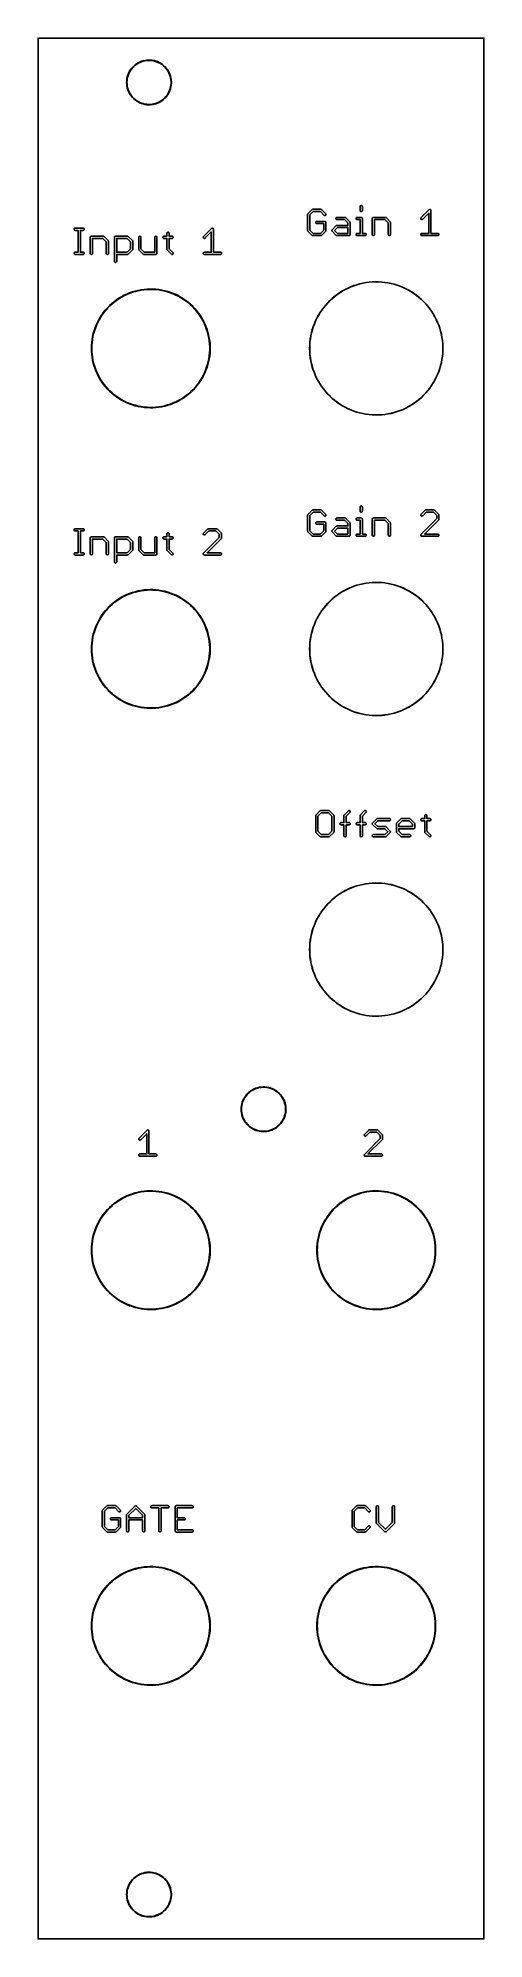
# Model space of a CAD drawing. Extents: x 1 to 31, y 9 to 138.
import ezdxf

# ---------------------------------------------------------------- set-up
doc = ezdxf.new("R2010")
doc.units = 0

msp = doc.modelspace()

# ---------------------------------------------------------------- linework, layer by layer
at = {"color": 5, "true_color": 0x0000ff}
msp.add_polyline3d([(31.40963, 9.25322, 0), (31.40963, 137.75436, 0), (1.27, 137.75436, 0), (1.27, 9.25322, 0), (31.40963, 9.25322, 0)], close=True, dxfattribs=at)
at = {"color": 34, "true_color": 0x008000}
for points in [[(1.27, 9.25322, 0), (31.40964, 9.25322, 0), (31.40964, 137.75436, 0), (1.27, 137.75436, 0), (1.27, 9.25322, 0)], [(8.61821, 136.26083, 0), (8.4963, 136.24305, 0), (8.49236, 136.24243, 0), (8.37299, 136.21449, 0), (8.25615, 136.17893, 0), (8.14185, 136.13321, 0), (8.13831, 136.1314, 0), (8.02909, 136.07552, 0), (7.92495, 136.01203, 0), (7.82843, 135.93837, 0), (7.73445, 135.85709, 0), (7.64528, 135.76792, 0), (7.56908, 135.67393, 0), (7.49796, 135.57488, 0), (7.43446, 135.4682, 0), (7.43266, 135.46466, 0), (7.38186, 135.3529, 0), (7.33614, 135.2386, 0), (7.30312, 135.12176, 0), (7.27772, 135.00237, 0), (7.27709, 134.99846, 0), (7.26186, 134.87654, 0), (7.25678, 134.75461, 0), (7.26186, 134.6327, 0), (7.27709, 134.51077, 0), (7.27772, 134.50684, 0), (7.30312, 134.38747, 0), (7.33614, 134.27063, 0), (7.38186, 134.15633, 0), (7.43266, 134.04457, 0), (7.43446, 134.04103, 0), (7.49796, 133.93435, 0), (7.56908, 133.83528, 0), (7.64528, 133.74131, 0), (7.64809, 133.73849, 0), (7.64811, 133.73848, 0), (7.73445, 133.65214, 0), (7.82843, 133.57086, 0), (7.92495, 133.4972, 0), (8.02909, 133.43369, 0), (8.13831, 133.37782, 0), (8.14185, 133.37602, 0), (8.25615, 133.3303, 0), (8.37299, 133.29473, 0), (8.49236, 133.26679, 0), (8.4963, 133.26618, 0), (8.61821, 133.2484, 0), (8.74014, 133.24078, 0), (8.86206, 133.24331, 0), (8.98398, 133.25602, 0), (8.9879, 133.25664, 0), (9.10981, 133.2795, 0), (9.22666, 133.30998, 0), (9.34096, 133.35316, 0), (9.45271, 133.40396, 0), (9.45626, 133.40575, 0), (9.56293, 133.46418, 0), (9.66454, 133.53276, 0), (9.76106, 133.60896, 0), (9.84995, 133.69278, 0), (9.85277, 133.69559, 0), (9.93404, 133.78702, 0), (10.01024, 133.88355, 0), (10.07629, 133.98768, 0), (10.13217, 134.09691, 0), (10.13397, 134.10045, 0), (10.18477, 134.21221, 0), (10.22287, 134.32651, 0), (10.25334, 134.44589, 0), (10.27366, 134.56781, 0), (10.2743, 134.57173, 0), (10.28445, 134.69366, 0), (10.28445, 134.81557, 0), (10.2743, 134.9375, 0), (10.27366, 134.94142, 0), (10.25334, 135.06334, 0), (10.22287, 135.18271, 0), (10.18477, 135.29702, 0), (10.13397, 135.40878, 0), (10.13217, 135.41232, 0), (10.07629, 135.52153, 0), (10.01024, 135.62567, 0), (9.93404, 135.72219, 0), (9.85277, 135.81364, 0), (9.84995, 135.81645, 0), (9.76106, 135.90027, 0), (9.66454, 135.97647, 0), (9.56293, 136.04505, 0), (9.45626, 136.10346, 0), (9.45271, 136.10526, 0), (9.34096, 136.15607, 0), (9.22666, 136.19925, 0), (9.10981, 136.22972, 0), (8.9879, 136.25259, 0), (8.98398, 136.25322, 0), (8.86206, 136.26592, 0), (8.74014, 136.26845, 0), (8.61821, 136.26083, 0)], [(8.9827, 133.28129, 0), (8.86206, 133.26871, 0), (8.74014, 133.26618, 0), (8.61821, 133.2738, 0), (8.49967, 133.29108, 0), (8.38083, 133.31889, 0), (8.26399, 133.35445, 0), (8.14984, 133.40011, 0), (8.04402, 133.45425, 0), (7.93988, 133.51775, 0), (7.84336, 133.59141, 0), (7.74945, 133.67262, 0), (7.66583, 133.75624, 0), (7.58963, 133.85022, 0), (7.51851, 133.94927, 0), (7.45582, 134.0546, 0), (7.40601, 134.16417, 0), (7.36029, 134.27848, 0), (7.32727, 134.39532, 0), (7.30218, 134.51323, 0), (7.28725, 134.6327, 0), (7.28218, 134.75461, 0), (7.28725, 134.87654, 0), (7.30218, 134.996, 0), (7.32727, 135.11391, 0), (7.36029, 135.23075, 0), (7.40601, 135.34504, 0), (7.45584, 135.45466, 0), (7.51851, 135.55994, 0), (7.58963, 135.65901, 0), (7.66583, 135.75299, 0), (7.74938, 135.83654, 0), (7.84336, 135.91782, 0), (7.93988, 135.99148, 0), (8.04402, 136.05498, 0), (8.14984, 136.10912, 0), (8.26399, 136.15477, 0), (8.38083, 136.19034, 0), (8.49967, 136.21815, 0), (8.61821, 136.23543, 0), (8.74014, 136.24305, 0), (8.86206, 136.24052, 0), (8.98258, 136.22797, 0), (9.10197, 136.20558, 0), (9.21881, 136.17509, 0), (9.33311, 136.13192, 0), (9.44338, 136.0818, 0), (9.54801, 136.02449, 0), (9.6496, 135.95592, 0), (9.74613, 135.87972, 0), (9.83316, 135.79766, 0), (9.9135, 135.70727, 0), (9.98969, 135.61075, 0), (10.05574, 135.50661, 0), (10.10981, 135.40092, 0), (10.16062, 135.28917, 0), (10.19872, 135.17487, 0), (10.2292, 135.05549, 0), (10.2489, 134.93732, 0), (10.25905, 134.81557, 0), (10.25905, 134.69366, 0), (10.2489, 134.57191, 0), (10.2292, 134.45374, 0), (10.19872, 134.33436, 0), (10.16062, 134.22005, 0), (10.10981, 134.1083, 0), (10.05574, 134.00262, 0), (9.98969, 133.89848, 0), (9.9135, 133.80196, 0), (9.8331, 133.71151, 0), (9.74613, 133.62951, 0), (9.6496, 133.55331, 0), (9.54801, 133.48473, 0), (9.44338, 133.42743, 0), (9.33311, 133.37731, 0), (9.21881, 133.33412, 0), (9.10197, 133.30365, 0), (8.9827, 133.28129, 0)], [(20.10917, 125.35916, 0), (20.08562, 125.35543, 0), (20.06439, 125.3446, 0), (20.04752, 125.32774, 0), (20.0367, 125.3065, 0), (20.03296, 125.28296, 0), (20.0367, 125.25941, 0), (20.04752, 125.23817, 0), (20.06439, 125.22131, 0), (20.08562, 125.21048, 0), (20.10917, 125.20676, 0), (20.57654, 125.20676, 0), (20.57654, 124.77217, 0), (20.35073, 124.54636, 0), (19.87016, 124.54636, 0), (19.64436, 124.77215, 0), (19.64436, 125.7963, 0), (19.87017, 126.0221, 0), (20.35072, 126.0221, 0), (20.60795, 125.76487, 0), (20.62919, 125.75404, 0), (20.65274, 125.75032, 0), (20.67627, 125.75404, 0), (20.69752, 125.76487, 0), (20.71437, 125.78173, 0), (20.72521, 125.80297, 0), (20.72894, 125.82652, 0), (20.72521, 125.85006, 0), (20.71437, 125.8713, 0), (20.42574, 126.15994, 0), (20.40449, 126.17077, 0), (20.38094, 126.1745, 0), (19.83993, 126.1745, 0), (19.81638, 126.17077, 0), (19.79515, 126.15994, 0), (19.77828, 126.14308, 0), (19.77827, 126.14306, 0), (19.5065, 125.8713, 0), (19.49568, 125.85006, 0), (19.49196, 125.82652, 0), (19.49196, 124.74194, 0), (19.49568, 124.71839, 0), (19.5065, 124.69715, 0), (19.77827, 124.42539, 0), (19.77828, 124.42537, 0), (19.79515, 124.40851, 0), (19.81638, 124.39768, 0), (19.83993, 124.39396, 0), (20.38094, 124.39396, 0), (20.40449, 124.39768, 0), (20.42574, 124.40851, 0), (20.6975, 124.68028, 0), (20.69752, 124.68029, 0), (20.71437, 124.69715, 0), (20.72521, 124.71839, 0), (20.72894, 124.74194, 0), (20.72894, 125.28296, 0), (20.72521, 125.3065, 0), (20.71437, 125.32774, 0), (20.69752, 125.3446, 0), (20.67627, 125.35543, 0), (20.65274, 125.35916, 0), (20.10917, 125.35916, 0)], [(23.114, 126.0221, 0), (23.13754, 126.02582, 0), (23.15878, 126.03665, 0), (23.17564, 126.05351, 0), (23.18647, 126.07475, 0), (23.1902, 126.0983, 0), (23.1902, 126.36754, 0), (23.18647, 126.39108, 0), (23.17564, 126.41232, 0), (23.15878, 126.42918, 0), (23.13754, 126.44001, 0), (23.114, 126.44374, 0), (23.09045, 126.44001, 0), (23.06921, 126.42918, 0), (23.05235, 126.41232, 0), (23.04152, 126.39108, 0), (23.0378, 126.36754, 0), (23.0378, 126.0983, 0), (23.04152, 126.07475, 0), (23.05235, 126.05351, 0), (23.06921, 126.03665, 0), (23.09045, 126.02582, 0), (23.114, 126.0221, 0)], [(28.29305, 124.39396, 0), (28.3166, 124.39768, 0), (28.33784, 124.40851, 0), (28.3547, 124.42537, 0), (28.36553, 124.44661, 0), (28.36925, 124.47016, 0), (28.36553, 124.4937, 0), (28.3547, 124.51494, 0), (28.33784, 124.5318, 0), (28.3166, 124.54263, 0), (28.29305, 124.54636, 0), (27.82569, 124.54636, 0), (27.82569, 126.0983, 0), (27.82197, 126.12184, 0), (27.81114, 126.14308, 0), (27.79428, 126.15994, 0), (27.77304, 126.17077, 0), (27.74949, 126.1745, 0), (27.72595, 126.17077, 0), (27.70471, 126.15994, 0), (27.68785, 126.14308, 0), (27.14683, 125.59952, 0), (27.136, 125.57828, 0), (27.13228, 125.55474, 0), (27.136, 125.53119, 0), (27.14683, 125.50995, 0), (27.16369, 125.49309, 0), (27.18493, 125.48226, 0), (27.20848, 125.47854, 0), (27.23202, 125.48226, 0), (27.25326, 125.49309, 0), (27.27012, 125.50995, 0), (27.67329, 125.91501, 0), (27.67329, 124.54636, 0), (27.20848, 124.54636, 0), (27.18493, 124.54263, 0), (27.16369, 124.5318, 0), (27.14683, 124.51494, 0), (27.136, 124.4937, 0), (27.13228, 124.47016, 0), (27.136, 124.44661, 0), (27.14683, 124.42537, 0), (27.16369, 124.40851, 0), (27.18493, 124.39768, 0), (27.20848, 124.39396, 0), (28.29305, 124.39396, 0)], [(3.78206, 124.9045, 0), (3.75851, 124.90077, 0), (3.73727, 124.88994, 0), (3.72041, 124.87308, 0), (3.70958, 124.85184, 0), (3.70586, 124.8283, 0), (3.70958, 124.80475, 0), (3.72041, 124.78351, 0), (3.73727, 124.76665, 0), (3.75851, 124.75582, 0), (3.78206, 124.7521, 0), (3.97763, 124.7521, 0), (3.97763, 123.27635, 0), (3.78206, 123.27635, 0), (3.75851, 123.27263, 0), (3.73727, 123.2618, 0), (3.72041, 123.24494, 0), (3.70958, 123.2237, 0), (3.70586, 123.20015, 0), (3.70958, 123.17661, 0), (3.72041, 123.15537, 0), (3.73727, 123.13851, 0), (3.75851, 123.12768, 0), (3.78206, 123.12395, 0), (4.32307, 123.12395, 0), (4.34661, 123.12768, 0), (4.36786, 123.13851, 0), (4.38472, 123.15537, 0), (4.39555, 123.17661, 0), (4.39926, 123.20015, 0), (4.39555, 123.2237, 0), (4.38472, 123.24494, 0), (4.36786, 123.2618, 0), (4.34661, 123.27263, 0), (4.32307, 123.27635, 0), (4.13002, 123.27635, 0), (4.13002, 124.7521, 0), (4.32307, 124.7521, 0), (4.34661, 124.75582, 0), (4.36786, 124.76665, 0), (4.38472, 124.78351, 0), (4.39555, 124.80475, 0), (4.39926, 124.8283, 0), (4.39555, 124.85184, 0), (4.38472, 124.87308, 0), (4.36786, 124.88994, 0), (4.34661, 124.90077, 0), (4.32307, 124.9045, 0), (3.78206, 124.9045, 0)], [(13.59916, 123.12395, 0), (13.6227, 123.12768, 0), (13.64394, 123.13851, 0), (13.6608, 123.15537, 0), (13.67163, 123.17661, 0), (13.67536, 123.20015, 0), (13.67163, 123.2237, 0), (13.6608, 123.24494, 0), (13.64394, 123.2618, 0), (13.6227, 123.27263, 0), (13.59916, 123.27635, 0), (13.1318, 123.27635, 0), (13.1318, 124.8283, 0), (13.12807, 124.85184, 0), (13.11724, 124.87308, 0), (13.10038, 124.88994, 0), (13.07914, 124.90077, 0), (13.0556, 124.9045, 0), (13.03205, 124.90077, 0), (13.01081, 124.88994, 0), (12.99395, 124.87308, 0), (12.45293, 124.32952, 0), (12.4421, 124.30828, 0), (12.43838, 124.28473, 0), (12.4421, 124.26119, 0), (12.45293, 124.23995, 0), (12.46979, 124.22309, 0), (12.49103, 124.21226, 0), (12.51458, 124.20853, 0), (12.53812, 124.21226, 0), (12.55936, 124.22309, 0), (12.57622, 124.23995, 0), (12.9794, 124.64502, 0), (12.9794, 123.27635, 0), (12.51458, 123.27635, 0), (12.49103, 123.27263, 0), (12.46979, 123.2618, 0), (12.45293, 123.24494, 0), (12.4421, 123.2237, 0), (12.43838, 123.20015, 0), (12.4421, 123.17661, 0), (12.45293, 123.15537, 0), (12.46979, 123.13851, 0), (12.49103, 123.12768, 0), (12.51458, 123.12395, 0), (13.59916, 123.12395, 0)], [(21.4757, 125.63094, 0), (21.45215, 125.62721, 0), (21.43091, 125.61638, 0), (21.41405, 125.59952, 0), (21.40322, 125.57828, 0), (21.3995, 125.55474, 0), (21.40322, 125.53119, 0), (21.41405, 125.50995, 0), (21.43091, 125.49309, 0), (21.45215, 125.48226, 0), (21.4757, 125.47854, 0), (21.98873, 125.47854, 0), (22.2123, 125.25286, 0), (22.2123, 125.08992, 0), (21.4757, 125.08992, 0), (21.45215, 125.08619, 0), (21.43091, 125.07536, 0), (21.14227, 124.78672, 0), (21.13144, 124.76548, 0), (21.12772, 124.74194, 0), (21.13144, 124.71839, 0), (21.14227, 124.69715, 0), (21.43091, 124.40851, 0), (21.45215, 124.39768, 0), (21.4757, 124.39396, 0), (22.2885, 124.39396, 0), (22.31204, 124.39768, 0), (22.33328, 124.40851, 0), (22.35014, 124.42537, 0), (22.36097, 124.44661, 0), (22.3647, 124.47016, 0), (22.3647, 125.28296, 0), (22.36097, 125.3065, 0), (22.35014, 125.32774, 0), (22.0809, 125.59952, 0), (22.06404, 125.61638, 0), (22.0428, 125.62721, 0), (22.01926, 125.63094, 0), (21.4757, 125.63094, 0)], [(22.2123, 124.54636, 0), (21.50592, 124.54636, 0), (21.31035, 124.74194, 0), (21.50593, 124.93752, 0), (22.2123, 124.93752, 0), (22.2123, 124.54636, 0)], [(22.84221, 125.63094, 0), (22.81867, 125.62721, 0), (22.79743, 125.61638, 0), (22.78057, 125.59952, 0), (22.76974, 125.57828, 0), (22.76601, 125.55474, 0), (22.76974, 125.53119, 0), (22.78057, 125.50995, 0), (22.79743, 125.49309, 0), (22.81867, 125.48226, 0), (22.84221, 125.47854, 0), (23.0378, 125.47854, 0), (23.0378, 124.54636, 0), (22.84221, 124.54636, 0), (22.81867, 124.54263, 0), (22.79743, 124.5318, 0), (22.78057, 124.51494, 0), (22.76974, 124.4937, 0), (22.76601, 124.47016, 0), (22.76974, 124.44661, 0), (22.78057, 124.42537, 0), (22.79743, 124.40851, 0), (22.81867, 124.39768, 0), (22.84221, 124.39396, 0), (23.38323, 124.39396, 0), (23.40678, 124.39768, 0), (23.42802, 124.40851, 0), (23.44488, 124.42537, 0), (23.45571, 124.44661, 0), (23.45943, 124.47016, 0), (23.45571, 124.4937, 0), (23.44488, 124.51494, 0), (23.42802, 124.5318, 0), (23.40678, 124.54263, 0), (23.38323, 124.54636, 0), (23.1902, 124.54636, 0), (23.1902, 125.55474, 0), (23.18647, 125.57828, 0), (23.17564, 125.59952, 0), (23.15878, 125.61638, 0), (23.13754, 125.62721, 0), (23.114, 125.63094, 0), (22.84221, 125.63094, 0)], [(23.93442, 125.63094, 0), (23.91087, 125.62721, 0), (23.88963, 125.61638, 0), (23.87277, 125.59952, 0), (23.86194, 125.57828, 0), (23.85822, 125.55474, 0), (23.85822, 124.47016, 0), (23.86194, 124.44661, 0), (23.87277, 124.42537, 0), (23.88963, 124.40851, 0), (23.91087, 124.39768, 0), (23.93442, 124.39396, 0), (23.95796, 124.39768, 0), (23.9792, 124.40851, 0), (23.99606, 124.42537, 0), (24.00689, 124.44661, 0), (24.01062, 124.47016, 0), (24.01062, 125.47854, 0), (24.71698, 125.47854, 0), (24.9428, 125.25272, 0), (24.9428, 124.47016, 0), (24.94652, 124.44661, 0), (24.95735, 124.42537, 0), (24.97421, 124.40851, 0), (24.99545, 124.39768, 0), (25.019, 124.39396, 0), (25.04254, 124.39768, 0), (25.06378, 124.40851, 0), (25.08064, 124.42537, 0), (25.09147, 124.44661, 0), (25.0952, 124.47016, 0), (25.0952, 125.28296, 0), (25.09147, 125.3065, 0), (25.08064, 125.32774, 0), (24.792, 125.61638, 0), (24.77076, 125.62721, 0), (24.74722, 125.63094, 0), (23.93442, 125.63094, 0)], [(4.87425, 124.36093, 0), (4.85071, 124.35721, 0), (4.82946, 124.34638, 0), (4.81261, 124.32952, 0), (4.80178, 124.30828, 0), (4.79805, 124.28473, 0), (4.79805, 123.20015, 0), (4.80178, 123.17661, 0), (4.81261, 123.15537, 0), (4.82946, 123.13851, 0), (4.85071, 123.12768, 0), (4.87425, 123.12395, 0), (4.8978, 123.12768, 0), (4.91904, 123.13851, 0), (4.9359, 123.15537, 0), (4.94672, 123.17661, 0), (4.95045, 123.20015, 0), (4.95045, 124.20853, 0), (5.65683, 124.20853, 0), (5.88264, 123.98272, 0), (5.88264, 123.20015, 0), (5.88636, 123.17661, 0), (5.89719, 123.15537, 0), (5.91405, 123.13851, 0), (5.93529, 123.12768, 0), (5.95884, 123.12395, 0), (5.98238, 123.12768, 0), (6.00362, 123.13851, 0), (6.02048, 123.15537, 0), (6.03131, 123.17661, 0), (6.03504, 123.20015, 0), (6.03504, 124.01295, 0), (6.03131, 124.0365, 0), (6.02048, 124.05774, 0), (5.73184, 124.34638, 0), (5.7106, 124.35721, 0), (5.68706, 124.36093, 0), (4.87425, 124.36093, 0)], [(7.34636, 123.12768, 0), (7.3676, 123.13851, 0), (7.65624, 123.42715, 0), (7.66707, 123.44839, 0), (7.67079, 123.47194, 0), (7.67079, 124.01295, 0), (7.66707, 124.0365, 0), (7.65624, 124.05774, 0), (7.3676, 124.34638, 0), (7.34636, 124.35721, 0), (7.32281, 124.36093, 0), (6.51001, 124.36093, 0), (6.48647, 124.35721, 0), (6.46523, 124.34638, 0), (6.44837, 124.32952, 0), (6.43754, 124.30828, 0), (6.43381, 124.28473, 0), (6.43381, 122.65914, 0), (6.43754, 122.63559, 0), (6.44837, 122.61435, 0), (6.46523, 122.59749, 0), (6.48647, 122.58666, 0), (6.51001, 122.58294, 0), (6.53356, 122.58666, 0), (6.5548, 122.59749, 0), (6.57166, 122.61435, 0), (6.58249, 122.63559, 0), (6.58621, 122.65914, 0), (6.58621, 123.12395, 0), (7.32281, 123.12395, 0), (7.34636, 123.12768, 0)], [(7.29258, 123.27635, 0), (6.58621, 123.27635, 0), (6.58621, 124.20853, 0), (7.29259, 124.20853, 0), (7.51839, 123.98273, 0), (7.51839, 123.50216, 0), (7.29258, 123.27635, 0)], [(9.23288, 123.12395, 0), (9.25644, 123.12768, 0), (9.27768, 123.13851, 0), (9.29454, 123.15537, 0), (9.30537, 123.17661, 0), (9.30909, 123.20015, 0), (9.30909, 124.28473, 0), (9.30537, 124.30828, 0), (9.29454, 124.32952, 0), (9.27768, 124.34638, 0), (9.25644, 124.35721, 0), (9.23288, 124.36093, 0), (9.20935, 124.35721, 0), (9.18811, 124.34638, 0), (9.17125, 124.32952, 0), (9.16042, 124.30828, 0), (9.15668, 124.28473, 0), (9.15668, 123.27635, 0), (8.44808, 123.27635, 0), (8.22451, 123.50203, 0), (8.22451, 124.28473, 0), (8.22078, 124.30828, 0), (8.20996, 124.32952, 0), (8.19309, 124.34638, 0), (8.17186, 124.35721, 0), (8.14831, 124.36093, 0), (8.12477, 124.35721, 0), (8.10352, 124.34638, 0), (8.08667, 124.32952, 0), (8.07584, 124.30828, 0), (8.07211, 124.28473, 0), (8.07211, 123.47194, 0), (8.07584, 123.44839, 0), (8.08667, 123.42715, 0), (8.35591, 123.15537, 0), (8.37276, 123.13851, 0), (8.39401, 123.12768, 0), (8.41755, 123.12395, 0), (9.23288, 123.12395, 0)], [(10.28285, 123.13851, 0), (10.30409, 123.12768, 0), (10.32764, 123.12395, 0), (10.35117, 123.12768, 0), (10.37242, 123.13851, 0), (10.38927, 123.15537, 0), (10.40011, 123.17661, 0), (10.40384, 123.20015, 0), (10.40011, 123.2237, 0), (10.38927, 123.24494, 0), (10.13205, 123.50217, 0), (10.13205, 124.20853, 0), (10.32764, 124.20853, 0), (10.35117, 124.21226, 0), (10.37242, 124.22309, 0), (10.38927, 124.23995, 0), (10.40011, 124.26119, 0), (10.40384, 124.28473, 0), (10.40011, 124.30828, 0), (10.38927, 124.32952, 0), (10.37242, 124.34638, 0), (10.35117, 124.35721, 0), (10.32764, 124.36093, 0), (10.13205, 124.36093, 0), (10.13205, 124.55652, 0), (10.12833, 124.58006, 0), (10.1175, 124.6013, 0), (10.10064, 124.61816, 0), (10.0794, 124.62899, 0), (10.05585, 124.63272, 0), (10.03231, 124.62899, 0), (10.01107, 124.61816, 0), (9.99421, 124.6013, 0), (9.98338, 124.58006, 0), (9.97965, 124.55652, 0), (9.97965, 124.36093, 0), (9.78408, 124.36093, 0), (9.76052, 124.35721, 0), (9.73929, 124.34638, 0), (9.72242, 124.32952, 0), (9.7116, 124.30828, 0), (9.70787, 124.28473, 0), (9.7116, 124.26119, 0), (9.72242, 124.23995, 0), (9.73929, 124.22309, 0), (9.76052, 124.21226, 0), (9.78408, 124.20853, 0), (9.97965, 124.20853, 0), (9.97965, 123.47194, 0), (9.98338, 123.44839, 0), (9.99421, 123.42715, 0), (10.28285, 123.13851, 0)], [(23.8633, 121.26849, 0), (23.65248, 121.25071, 0), (23.44166, 121.22277, 0), (23.44126, 121.2227, 0), (23.23298, 121.1846, 0), (23.0247, 121.13888, 0), (22.81896, 121.08046, 0), (22.6183, 121.01442, 0), (22.42018, 120.93822, 0), (22.2246, 120.85186, 0), (22.0341, 120.75788, 0), (22.03375, 120.7577, 0), (21.84833, 120.6561, 0), (21.66799, 120.5418, 0), (21.49273, 120.42242, 0), (21.32255, 120.29288, 0), (21.15999, 120.15826, 0), (21.00251, 120.01348, 0), (21.00223, 120.0132, 0), (20.85491, 119.8608, 0), (20.71267, 119.70332, 0), (20.57805, 119.53822, 0), (20.45104, 119.36804, 0), (20.33167, 119.19278, 0), (20.3316, 119.19266, 0), (20.22244, 119.0099, 0), (20.12085, 118.82194, 0), (20.12067, 118.82159, 0), (20.02922, 118.63109, 0), (19.94541, 118.43551, 0), (19.87174, 118.23485, 0), (19.80825, 118.03419, 0), (19.75237, 117.82845, 0), (19.70919, 117.62017, 0), (19.70911, 117.61978, 0), (19.70911, 117.61977, 0), (19.67363, 117.40935, 0), (19.67355, 117.40896, 0), (19.64816, 117.19813, 0), (19.63291, 116.98732, 0), (19.63291, 116.98731, 0), (19.62784, 116.77396, 0), (19.63291, 116.5606, 0), (19.64816, 116.34978, 0), (19.67355, 116.13896, 0), (19.67363, 116.13856, 0), (19.70912, 115.92817, 0), (19.70911, 115.92813, 0), (19.70919, 115.92774, 0), (19.75237, 115.71946, 0), (19.80825, 115.51372, 0), (19.87174, 115.31306, 0), (19.94541, 115.1124, 0), (20.02922, 114.91682, 0), (20.12067, 114.72632, 0), (20.12085, 114.72597, 0), (20.22244, 114.53801, 0), (20.33167, 114.35513, 0), (20.45104, 114.17987, 0), (20.57805, 114.00969, 0), (20.71267, 113.84459, 0), (20.85491, 113.68711, 0), (21.00223, 113.53471, 0), (21.00251, 113.53443, 0), (21.15999, 113.38965, 0), (21.32255, 113.25503, 0), (21.49273, 113.12549, 0), (21.66799, 113.00611, 0), (21.84833, 112.89181, 0), (22.03375, 112.79021, 0), (22.0341, 112.79003, 0), (22.2246, 112.69605, 0), (22.42018, 112.60969, 0), (22.6183, 112.53349, 0), (22.81896, 112.46745, 0), (23.0247, 112.40903, 0), (23.23298, 112.36331, 0), (23.44126, 112.32521, 0), (23.44166, 112.32514, 0), (23.65248, 112.2972, 0), (23.8633, 112.27942, 0), (24.07665, 112.27181, 0), (24.29002, 112.27435, 0), (24.50084, 112.28704, 0), (24.7142, 112.30991, 0), (24.71459, 112.30997, 0), (24.92287, 112.34299, 0), (25.13115, 112.38363, 0), (25.33689, 112.43697, 0), (25.54263, 112.49793, 0), (25.74075, 112.56905, 0), (25.93887, 112.65033, 0), (26.13191, 112.74177, 0), (26.13226, 112.74195, 0), (26.32022, 112.84101, 0), (26.5031, 112.94769, 0), (26.6809, 113.06453, 0), (26.85362, 113.18899, 0), (27.01872, 113.32107, 0), (27.17874, 113.46077, 0), (27.33114, 113.60809, 0), (27.33142, 113.60837, 0), (27.47874, 113.76331, 0), (27.6159, 113.92587, 0), (27.74798, 114.09351, 0), (27.8699, 114.26623, 0), (27.9842, 114.44657, 0), (28.08834, 114.63199, 0), (28.1874, 114.81995, 0), (28.18758, 114.8203, 0), (28.27394, 115.01334, 0), (28.35268, 115.21146, 0), (28.42126, 115.41212, 0), (28.48222, 115.61786, 0), (28.53048, 115.8236, 0), (28.57112, 116.03188, 0), (28.57119, 116.03228, 0), (28.60167, 116.2431, 0), (28.62199, 116.45646, 0), (28.63215, 116.66728, 0), (28.63215, 116.88064, 0), (28.62199, 117.09145, 0), (28.60167, 117.30481, 0), (28.57119, 117.51563, 0), (28.57112, 117.51603, 0), (28.53048, 117.72431, 0), (28.48222, 117.93005, 0), (28.42126, 118.13579, 0), (28.35268, 118.33645, 0), (28.27394, 118.53457, 0), (28.18758, 118.72761, 0), (28.1874, 118.72796, 0), (28.08852, 118.91557, 0), (28.08834, 118.91592, 0), (27.9842, 119.10134, 0), (27.8699, 119.28168, 0), (27.74798, 119.4544, 0), (27.6159, 119.62204, 0), (27.47874, 119.7846, 0), (27.33142, 119.93954, 0), (27.33114, 119.93982, 0), (27.17874, 120.08714, 0), (27.01872, 120.22684, 0), (26.85362, 120.35892, 0), (26.6809, 120.48338, 0), (26.5031, 120.60022, 0), (26.32022, 120.7069, 0), (26.13226, 120.80596, 0), (26.13191, 120.80614, 0), (25.93887, 120.89758, 0), (25.74075, 120.97886, 0), (25.54263, 121.04998, 0), (25.33689, 121.11094, 0), (25.13115, 121.16428, 0), (24.92287, 121.20492, 0), (24.92247, 121.20499, 0), (24.92245, 121.20499, 0), (24.71459, 121.23794, 0), (24.7142, 121.23801, 0), (24.50084, 121.26087, 0), (24.29002, 121.27357, 0), (24.07665, 121.27611, 0), (23.8633, 121.26849, 0)], [(24.50084, 112.28958, 0), (24.29002, 112.27689, 0), (24.07665, 112.27435, 0), (23.8633, 112.28196, 0), (23.65248, 112.29974, 0), (23.44189, 112.32765, 0), (23.23377, 112.36572, 0), (23.02549, 112.41144, 0), (22.81975, 112.46986, 0), (22.61909, 112.5359, 0), (22.42097, 112.6121, 0), (22.22539, 112.69846, 0), (22.03511, 112.79233, 0), (21.84982, 112.89386, 0), (21.66948, 113.00816, 0), (21.49422, 113.12754, 0), (21.32404, 113.25708, 0), (21.16148, 113.3917, 0), (21.00408, 113.5364, 0), (20.85696, 113.6886, 0), (20.71472, 113.84608, 0), (20.5801, 114.01118, 0), (20.4531, 114.18136, 0), (20.33372, 114.35662, 0), (20.2245, 114.5395, 0), (20.12301, 114.72726, 0), (20.03164, 114.91761, 0), (19.94782, 115.11319, 0), (19.87416, 115.31385, 0), (19.81065, 115.51451, 0), (19.75478, 115.72025, 0), (19.7116, 115.92853, 0), (19.67609, 116.13908, 0), (19.65071, 116.34978, 0), (19.63547, 116.5606, 0), (19.63038, 116.77396, 0), (19.63547, 116.98731, 0), (19.63547, 116.98732, 0), (19.65071, 117.19813, 0), (19.67608, 117.40881, 0), (19.7116, 117.61938, 0), (19.75478, 117.82766, 0), (19.81065, 118.0334, 0), (19.87416, 118.23406, 0), (19.94782, 118.43472, 0), (20.03164, 118.6303, 0), (20.12301, 118.82065, 0), (20.2245, 119.00841, 0), (20.33372, 119.19129, 0), (20.4531, 119.36655, 0), (20.5801, 119.53673, 0), (20.71472, 119.70183, 0), (20.85696, 119.85931, 0), (21.00408, 120.01151, 0), (21.16148, 120.15621, 0), (21.32404, 120.29083, 0), (21.49422, 120.42037, 0), (21.66948, 120.53975, 0), (21.84982, 120.65405, 0), (22.03511, 120.75558, 0), (22.22539, 120.84945, 0), (22.42097, 120.93581, 0), (22.61909, 121.01201, 0), (22.81975, 121.07805, 0), (23.02549, 121.13647, 0), (23.23377, 121.18219, 0), (23.44169, 121.22022, 0), (23.65248, 121.24816, 0), (23.8633, 121.26594, 0), (24.07665, 121.27357, 0), (24.29002, 121.27102, 0), (24.50084, 121.25832, 0), (24.71413, 121.23548, 0), (24.92208, 121.20251, 0), (25.13036, 121.16187, 0), (25.3361, 121.10853, 0), (25.54184, 121.04757, 0), (25.73996, 120.97645, 0), (25.93808, 120.89517, 0), (26.13104, 120.80377, 0), (26.31873, 120.70485, 0), (26.50161, 120.59817, 0), (26.67941, 120.48133, 0), (26.85213, 120.35687, 0), (27.01723, 120.22479, 0), (27.17725, 120.08509, 0), (27.32948, 119.93793, 0), (27.47669, 119.78311, 0), (27.61385, 119.62055, 0), (27.74593, 119.45291, 0), (27.86785, 119.28019, 0), (27.98215, 119.09985, 0), (28.08629, 118.91443, 0), (28.1852, 118.72676, 0), (28.27153, 118.53378, 0), (28.35027, 118.33566, 0), (28.41885, 118.135, 0), (28.47981, 117.92926, 0), (28.52807, 117.72352, 0), (28.56871, 117.51524, 0), (28.59912, 117.30481, 0), (28.61944, 117.09145, 0), (28.6296, 116.88064, 0), (28.6296, 116.66728, 0), (28.61944, 116.45646, 0), (28.59912, 116.2431, 0), (28.5687, 116.0326, 0), (28.52807, 115.82439, 0), (28.47981, 115.61865, 0), (28.41885, 115.41291, 0), (28.35027, 115.21225, 0), (28.27153, 115.01413, 0), (28.18517, 114.82109, 0), (28.08629, 114.63348, 0), (27.98215, 114.44806, 0), (27.86785, 114.26772, 0), (27.74593, 114.095, 0), (27.61385, 113.92736, 0), (27.47669, 113.7648, 0), (27.32948, 113.60998, 0), (27.17725, 113.46282, 0), (27.01723, 113.32312, 0), (26.85213, 113.19104, 0), (26.67941, 113.06658, 0), (26.50161, 112.94974, 0), (26.31873, 112.84306, 0), (26.13104, 112.74414, 0), (25.93808, 112.65274, 0), (25.73996, 112.57146, 0), (25.54184, 112.50034, 0), (25.3361, 112.43938, 0), (25.13036, 112.38604, 0), (24.92208, 112.3454, 0), (24.71422, 112.31245, 0), (24.7142, 112.31245, 0), (24.50084, 112.28958, 0)], [(8.63852, 120.77953, 0), (8.43788, 120.76175, 0), (8.23976, 120.73381, 0), (8.23583, 120.73319, 0), (8.03771, 120.69509, 0), (7.84213, 120.64683, 0), (7.64909, 120.59095, 0), (7.46113, 120.52491, 0), (7.27317, 120.44871, 0), (7.09283, 120.36235, 0), (7.08929, 120.36055, 0), (6.91149, 120.26657, 0), (6.73877, 120.16243, 0), (6.57113, 120.05067, 0), (6.41111, 119.92875, 0), (6.25617, 119.80175, 0), (6.10631, 119.66459, 0), (6.1035, 119.66178, 0), (5.9638, 119.51954, 0), (5.82918, 119.36968, 0), (5.70218, 119.2122, 0), (5.58534, 119.04964, 0), (5.47612, 118.882, 0), (5.37452, 118.70928, 0), (5.28054, 118.52894, 0), (5.27874, 118.5254, 0), (5.19746, 118.34252, 0), (5.12126, 118.1571, 0), (5.05776, 117.9666, 0), (5.00188, 117.77356, 0), (4.9587, 117.57798, 0), (4.92314, 117.37986, 0), (4.92251, 117.37594, 0), (4.89712, 117.17527, 0), (4.88188, 116.97461, 0), (4.8768, 116.77396, 0), (4.88188, 116.5733, 0), (4.89712, 116.37263, 0), (4.92251, 116.17198, 0), (4.92314, 116.16805, 0), (4.9587, 115.96993, 0), (5.00188, 115.77435, 0), (5.05776, 115.58131, 0), (5.12126, 115.39081, 0), (5.19746, 115.20539, 0), (5.27874, 115.02251, 0), (5.28054, 115.01897, 0), (5.37452, 114.83863, 0), (5.47612, 114.66591, 0), (5.58534, 114.49827, 0), (5.70218, 114.33571, 0), (5.82918, 114.17823, 0), (5.9638, 114.02837, 0), (6.1035, 113.88613, 0), (6.10631, 113.88332, 0), (6.25617, 113.74616, 0), (6.41111, 113.61916, 0), (6.57113, 113.49724, 0), (6.73877, 113.38548, 0), (6.91149, 113.28134, 0), (7.08929, 113.18736, 0), (7.09283, 113.18556, 0), (7.27317, 113.0992, 0), (7.46113, 113.023, 0), (7.64909, 112.95696, 0), (7.84213, 112.90108, 0), (8.03771, 112.85282, 0), (8.23583, 112.81472, 0), (8.23976, 112.8141, 0), (8.43788, 112.78616, 0), (8.63852, 112.76838, 0), (8.83919, 112.76075, 0), (9.03985, 112.7633, 0), (9.24052, 112.776, 0), (9.44117, 112.79885, 0), (9.4451, 112.79948, 0), (9.64322, 112.8325, 0), (9.8388, 112.87568, 0), (10.03438, 112.92648, 0), (10.22488, 112.98998, 0), (10.41283, 113.0611, 0), (10.59826, 113.14238, 0), (10.77606, 113.23128, 0), (10.7796, 113.23308, 0), (10.95486, 113.33214, 0), (11.12504, 113.44136, 0), (11.29014, 113.5582, 0), (11.44762, 113.68012, 0), (11.60002, 113.8122, 0), (11.7448, 113.9519, 0), (11.74761, 113.95471, 0), (11.88477, 114.10203, 0), (12.01431, 114.25443, 0), (12.13623, 114.41445, 0), (12.25053, 114.57955, 0), (12.35721, 114.75227, 0), (12.45373, 114.92753, 0), (12.45553, 114.93107, 0), (12.54189, 115.11141, 0), (12.62063, 115.29683, 0), (12.69175, 115.48733, 0), (12.75017, 115.67783, 0), (12.80097, 115.87341, 0), (12.84161, 116.06899, 0), (12.84224, 116.07292, 0), (12.87272, 116.27358, 0), (12.89304, 116.47169, 0), (12.90319, 116.67236, 0), (12.90319, 116.87556, 0), (12.89304, 117.07622, 0), (12.87272, 117.27433, 0), (12.84224, 117.475, 0), (12.84161, 117.47892, 0), (12.80097, 117.6745, 0), (12.75017, 117.87008, 0), (12.69175, 118.06058, 0), (12.62063, 118.25108, 0), (12.54189, 118.4365, 0), (12.45553, 118.61684, 0), (12.45373, 118.62038, 0), (12.35721, 118.79564, 0), (12.25053, 118.96836, 0), (12.13623, 119.13346, 0), (12.01431, 119.29348, 0), (11.88477, 119.44588, 0), (11.74761, 119.5932, 0), (11.7448, 119.59601, 0), (11.60002, 119.73571, 0), (11.44762, 119.86779, 0), (11.29014, 119.98971, 0), (11.12504, 120.10655, 0), (10.95486, 120.21577, 0), (10.7796, 120.31483, 0), (10.77606, 120.31663, 0), (10.59826, 120.40553, 0), (10.41283, 120.48681, 0), (10.22488, 120.55793, 0), (10.03438, 120.62143, 0), (9.8388, 120.67223, 0), (9.64322, 120.71541, 0), (9.4451, 120.74843, 0), (9.44117, 120.74905, 0), (9.24052, 120.77191, 0), (9.03985, 120.78462, 0), (8.83919, 120.78715, 0), (8.63852, 120.77953, 0)], [(9.24052, 112.80139, 0), (9.03985, 112.7887, 0), (8.83919, 112.78615, 0), (8.63852, 112.79377, 0), (8.43788, 112.81155, 0), (8.24237, 112.83912, 0), (8.04556, 112.87697, 0), (7.84998, 112.92523, 0), (7.65694, 112.98111, 0), (7.46898, 113.04715, 0), (7.28102, 113.12335, 0), (7.10211, 113.20902, 0), (6.92642, 113.30189, 0), (6.7537, 113.40603, 0), (6.58606, 113.51779, 0), (6.42604, 113.63971, 0), (6.2711, 113.76671, 0), (6.12174, 113.90342, 0), (5.98435, 114.0433, 0), (5.84973, 114.19316, 0), (5.72273, 114.35064, 0), (5.60589, 114.5132, 0), (5.49667, 114.68084, 0), (5.39507, 114.85356, 0), (5.30263, 115.03094, 0), (5.22161, 115.21324, 0), (5.14541, 115.39866, 0), (5.0819, 115.58916, 0), (5.02603, 115.7822, 0), (4.98285, 115.97778, 0), (4.94774, 116.17337, 0), (4.92251, 116.37263, 0), (4.90728, 116.5733, 0), (4.90219, 116.77396, 0), (4.90728, 116.97461, 0), (4.92251, 117.17527, 0), (4.94774, 117.37451, 0), (4.98285, 117.57013, 0), (5.02603, 117.76571, 0), (5.0819, 117.95875, 0), (5.14541, 118.14925, 0), (5.22161, 118.33467, 0), (5.30263, 118.51697, 0), (5.39507, 118.69435, 0), (5.49667, 118.86707, 0), (5.60589, 119.03471, 0), (5.72273, 119.19727, 0), (5.84973, 119.35475, 0), (5.98435, 119.50461, 0), (6.12174, 119.64449, 0), (6.2711, 119.7812, 0), (6.42604, 119.9082, 0), (6.58606, 120.03012, 0), (6.7537, 120.14188, 0), (6.92642, 120.24602, 0), (7.10211, 120.33889, 0), (7.28102, 120.42456, 0), (7.46898, 120.50076, 0), (7.65694, 120.5668, 0), (7.84998, 120.62268, 0), (8.04556, 120.67094, 0), (8.24218, 120.70875, 0), (8.43788, 120.73635, 0), (8.63852, 120.75414, 0), (8.83919, 120.76176, 0), (9.03985, 120.75922, 0), (9.24052, 120.74651, 0), (9.44054, 120.72373, 0), (9.63537, 120.69126, 0), (9.83095, 120.64808, 0), (10.02652, 120.59728, 0), (10.21702, 120.53378, 0), (10.40499, 120.46266, 0), (10.59041, 120.38138, 0), (10.76513, 120.29402, 0), (10.93993, 120.19522, 0), (11.11011, 120.086, 0), (11.27521, 119.96916, 0), (11.43269, 119.84724, 0), (11.58509, 119.71516, 0), (11.72796, 119.5773, 0), (11.86422, 119.43095, 0), (11.99376, 119.27855, 0), (12.11568, 119.11853, 0), (12.22998, 118.95343, 0), (12.33666, 118.78071, 0), (12.43238, 118.60691, 0), (12.51774, 118.42865, 0), (12.59648, 118.24323, 0), (12.6676, 118.05273, 0), (12.72602, 117.86223, 0), (12.77682, 117.66665, 0), (12.81737, 117.47149, 0), (12.84731, 117.27433, 0), (12.86763, 117.07622, 0), (12.87779, 116.87556, 0), (12.87779, 116.67236, 0), (12.86763, 116.47169, 0), (12.84731, 116.27358, 0), (12.81737, 116.0764, 0), (12.77682, 115.88126, 0), (12.72602, 115.68568, 0), (12.6676, 115.49518, 0), (12.59648, 115.30468, 0), (12.51774, 115.11926, 0), (12.43238, 114.941, 0), (12.33666, 114.7672, 0), (12.22998, 114.59448, 0), (12.11568, 114.42938, 0), (11.99376, 114.26936, 0), (11.86422, 114.11696, 0), (11.72796, 113.97061, 0), (11.58509, 113.83275, 0), (11.43269, 113.70067, 0), (11.27521, 113.57875, 0), (11.11011, 113.46191, 0), (10.93993, 113.35269, 0), (10.76513, 113.25389, 0), (10.59041, 113.16653, 0), (10.40499, 113.08525, 0), (10.21702, 113.01413, 0), (10.02652, 112.95063, 0), (9.83095, 112.89983, 0), (9.63537, 112.85665, 0), (9.44054, 112.82418, 0), (9.24052, 112.80139, 0)], [(20.10917, 105.03915, 0), (20.08562, 105.03543, 0), (20.06439, 105.0246, 0), (20.04752, 105.00774, 0), (20.0367, 104.9865, 0), (20.03296, 104.96295, 0), (20.0367, 104.93941, 0), (20.04752, 104.91817, 0), (20.06439, 104.90131, 0), (20.08562, 104.89048, 0), (20.10917, 104.88675, 0), (20.57654, 104.88675, 0), (20.57654, 104.45217, 0), (20.35072, 104.22635, 0), (19.87017, 104.22635, 0), (19.64436, 104.45215, 0), (19.64436, 105.4763, 0), (19.87017, 105.7021, 0), (20.35072, 105.7021, 0), (20.60795, 105.44487, 0), (20.62919, 105.43404, 0), (20.65274, 105.43032, 0), (20.67627, 105.43404, 0), (20.69752, 105.44487, 0), (20.71437, 105.46173, 0), (20.72521, 105.48297, 0), (20.72894, 105.50652, 0), (20.72521, 105.53006, 0), (20.71437, 105.5513, 0), (20.42574, 105.83994, 0), (20.40449, 105.85077, 0), (20.38094, 105.8545, 0), (19.83993, 105.8545, 0), (19.81638, 105.85077, 0), (19.79515, 105.83994, 0), (19.77828, 105.82308, 0), (19.77827, 105.82306, 0), (19.5065, 105.5513, 0), (19.49568, 105.53006, 0), (19.49196, 105.50652, 0), (19.49196, 104.42194, 0), (19.49568, 104.39839, 0), (19.5065, 104.37715, 0), (19.77827, 104.10539, 0), (19.77828, 104.10537, 0), (19.79515, 104.08851, 0), (19.81638, 104.07768, 0), (19.83993, 104.07395, 0), (20.38094, 104.07395, 0), (20.40449, 104.07768, 0), (20.42574, 104.08851, 0), (20.6975, 104.36028, 0), (20.69752, 104.36029, 0), (20.71437, 104.37715, 0), (20.72521, 104.39839, 0), (20.72894, 104.42194, 0), (20.72894, 104.96295, 0), (20.72521, 104.9865, 0), (20.71437, 105.00774, 0), (20.69752, 105.0246, 0), (20.67627, 105.03543, 0), (20.65274, 105.03915, 0), (20.10917, 105.03915, 0)], [(23.114, 105.7021, 0), (23.13754, 105.70582, 0), (23.15878, 105.71665, 0), (23.17564, 105.73351, 0), (23.18647, 105.75475, 0), (23.1902, 105.7783, 0), (23.1902, 106.04753, 0), (23.18647, 106.07108, 0), (23.17564, 106.09232, 0), (23.15878, 106.10918, 0), (23.13754, 106.12001, 0), (23.114, 106.12373, 0), (23.09045, 106.12001, 0), (23.06921, 106.10918, 0), (23.05235, 106.09232, 0), (23.04152, 106.07108, 0), (23.0378, 106.04753, 0), (23.0378, 105.7783, 0), (23.04152, 105.75475, 0), (23.05235, 105.73351, 0), (23.06921, 105.71665, 0), (23.09045, 105.70582, 0), (23.114, 105.7021, 0)], [(28.3547, 105.18995, 0), (28.36553, 105.21119, 0), (28.36925, 105.23473, 0), (28.36925, 105.50652, 0), (28.36553, 105.53006, 0), (28.3547, 105.5513, 0), (28.06606, 105.83994, 0), (28.04482, 105.85077, 0), (28.02127, 105.8545, 0), (27.47772, 105.8545, 0), (27.45417, 105.85077, 0), (27.43293, 105.83994, 0), (27.41607, 105.82308, 0), (27.14683, 105.5513, 0), (27.136, 105.53006, 0), (27.13228, 105.50652, 0), (27.136, 105.48297, 0), (27.14683, 105.46173, 0), (27.16369, 105.44487, 0), (27.18493, 105.43404, 0), (27.20848, 105.43032, 0), (27.23202, 105.43404, 0), (27.25326, 105.44487, 0), (27.27012, 105.46173, 0), (27.50824, 105.7021, 0), (27.99104, 105.7021, 0), (28.21685, 105.47629, 0), (28.21685, 105.26496, 0), (27.14683, 104.19494, 0), (27.136, 104.1737, 0), (27.13228, 104.15015, 0), (27.136, 104.12661, 0), (27.14683, 104.10537, 0), (27.16369, 104.08851, 0), (27.18493, 104.07768, 0), (27.20848, 104.07395, 0), (28.29305, 104.07395, 0), (28.3166, 104.07768, 0), (28.33784, 104.08851, 0), (28.3547, 104.10537, 0), (28.36553, 104.12661, 0), (28.36925, 104.15015, 0), (28.36553, 104.1737, 0), (28.3547, 104.19494, 0), (28.33784, 104.2118, 0), (28.3166, 104.22263, 0), (28.29305, 104.22635, 0), (27.3911, 104.22635, 0), (28.3547, 105.18995, 0)], [(3.78206, 104.58449, 0), (3.75851, 104.58077, 0), (3.73727, 104.56994, 0), (3.72041, 104.55308, 0), (3.70958, 104.53184, 0), (3.70586, 104.50829, 0), (3.70958, 104.48475, 0), (3.72041, 104.46351, 0), (3.73727, 104.44665, 0), (3.75851, 104.43582, 0), (3.78206, 104.43209, 0), (3.97763, 104.43209, 0), (3.97763, 102.95635, 0), (3.78206, 102.95635, 0), (3.75851, 102.95263, 0), (3.73727, 102.9418, 0), (3.72041, 102.92494, 0), (3.70958, 102.9037, 0), (3.70586, 102.88015, 0), (3.70958, 102.85661, 0), (3.72041, 102.83537, 0), (3.73727, 102.81851, 0), (3.75851, 102.80768, 0), (3.78206, 102.80395, 0), (4.32307, 102.80395, 0), (4.34661, 102.80768, 0), (4.36786, 102.81851, 0), (4.38472, 102.83537, 0), (4.39555, 102.85661, 0), (4.39926, 102.88015, 0), (4.39555, 102.9037, 0), (4.38472, 102.92494, 0), (4.36786, 102.9418, 0), (4.34661, 102.95263, 0), (4.32307, 102.95635, 0), (4.13002, 102.95635, 0), (4.13002, 104.43209, 0), (4.32307, 104.43209, 0), (4.34661, 104.43582, 0), (4.36786, 104.44665, 0), (4.38472, 104.46351, 0), (4.39555, 104.48475, 0), (4.39926, 104.50829, 0), (4.39555, 104.53184, 0), (4.38472, 104.55308, 0), (4.36786, 104.56994, 0), (4.34661, 104.58077, 0), (4.32307, 104.58449, 0), (3.78206, 104.58449, 0)], [(10.28285, 102.81851, 0), (10.30409, 102.80768, 0), (10.32764, 102.80395, 0), (10.35117, 102.80768, 0), (10.37242, 102.81851, 0), (10.38927, 102.83537, 0), (10.40011, 102.85661, 0), (10.40384, 102.88015, 0), (10.40011, 102.9037, 0), (10.38927, 102.92494, 0), (10.13205, 103.18217, 0), (10.13205, 103.88854, 0), (10.32764, 103.88854, 0), (10.35117, 103.89226, 0), (10.37242, 103.90309, 0), (10.38927, 103.91995, 0), (10.40011, 103.94119, 0), (10.40384, 103.96474, 0), (10.40011, 103.98828, 0), (10.38927, 104.00952, 0), (10.37242, 104.02638, 0), (10.35117, 104.03721, 0), (10.32764, 104.04094, 0), (10.13205, 104.04094, 0), (10.13205, 104.23651, 0), (10.12833, 104.26006, 0), (10.1175, 104.2813, 0), (10.10064, 104.29816, 0), (10.0794, 104.30899, 0), (10.05585, 104.31271, 0), (10.03231, 104.30899, 0), (10.01107, 104.29816, 0), (9.99421, 104.2813, 0), (9.98338, 104.26006, 0), (9.97965, 104.23651, 0), (9.97965, 104.04094, 0), (9.78408, 104.04094, 0), (9.76052, 104.03721, 0), (9.73929, 104.02638, 0), (9.72242, 104.00952, 0), (9.7116, 103.98828, 0), (9.70787, 103.96474, 0), (9.7116, 103.94119, 0), (9.72242, 103.91995, 0), (9.73929, 103.90309, 0), (9.76052, 103.89226, 0), (9.78408, 103.88854, 0), (9.97965, 103.88854, 0), (9.97965, 103.15193, 0), (9.98338, 103.12839, 0), (9.99421, 103.10715, 0), (10.28285, 102.81851, 0)], [(13.6608, 103.91995, 0), (13.67163, 103.94119, 0), (13.67536, 103.96474, 0), (13.67536, 104.23651, 0), (13.67163, 104.26006, 0), (13.6608, 104.2813, 0), (13.37216, 104.56994, 0), (13.35092, 104.58077, 0), (13.32738, 104.58449, 0), (12.78381, 104.58449, 0), (12.76027, 104.58077, 0), (12.73903, 104.56994, 0), (12.72217, 104.55308, 0), (12.45293, 104.2813, 0), (12.4421, 104.26006, 0), (12.43838, 104.23651, 0), (12.4421, 104.21297, 0), (12.45293, 104.19173, 0), (12.46979, 104.17487, 0), (12.49103, 104.16404, 0), (12.51458, 104.16031, 0), (12.53812, 104.16404, 0), (12.55936, 104.17487, 0), (12.57622, 104.19173, 0), (12.81433, 104.43209, 0), (13.29715, 104.43209, 0), (13.52296, 104.20628, 0), (13.52296, 103.99497, 0), (12.45293, 102.92494, 0), (12.4421, 102.9037, 0), (12.43838, 102.88015, 0), (12.4421, 102.85661, 0), (12.45293, 102.83537, 0), (12.46979, 102.81851, 0), (12.49103, 102.80768, 0), (12.51458, 102.80395, 0), (13.59916, 102.80395, 0), (13.6227, 102.80768, 0), (13.64394, 102.81851, 0), (13.6608, 102.83537, 0), (13.67163, 102.85661, 0), (13.67536, 102.88015, 0), (13.67163, 102.9037, 0), (13.6608, 102.92494, 0), (13.64394, 102.9418, 0), (13.6227, 102.95263, 0), (13.59916, 102.95635, 0), (12.6972, 102.95635, 0), (13.6608, 103.91995, 0)], [(21.4757, 105.31093, 0), (21.45215, 105.30721, 0), (21.43091, 105.29638, 0), (21.41405, 105.27952, 0), (21.40322, 105.25828, 0), (21.3995, 105.23473, 0), (21.40322, 105.21119, 0), (21.41405, 105.18995, 0), (21.43091, 105.17309, 0), (21.45215, 105.16226, 0), (21.4757, 105.15853, 0), (21.98874, 105.15853, 0), (22.2123, 104.93286, 0), (22.2123, 104.76992, 0), (21.4757, 104.76992, 0), (21.45215, 104.76619, 0), (21.43091, 104.75536, 0), (21.14227, 104.46672, 0), (21.13144, 104.44548, 0), (21.12772, 104.42194, 0), (21.13144, 104.39839, 0), (21.14227, 104.37715, 0), (21.43091, 104.08851, 0), (21.45215, 104.07768, 0), (21.4757, 104.07395, 0), (22.2885, 104.07395, 0), (22.31204, 104.07768, 0), (22.33328, 104.08851, 0), (22.35014, 104.10537, 0), (22.36097, 104.12661, 0), (22.3647, 104.15015, 0), (22.3647, 104.96295, 0), (22.36097, 104.9865, 0), (22.35014, 105.00774, 0), (22.0809, 105.27952, 0), (22.06404, 105.29638, 0), (22.0428, 105.30721, 0), (22.01926, 105.31093, 0), (21.4757, 105.31093, 0)], [(22.2123, 104.22635, 0), (21.50593, 104.22635, 0), (21.31035, 104.42194, 0), (21.50593, 104.61752, 0), (22.2123, 104.61752, 0), (22.2123, 104.22635, 0)], [(22.84221, 105.31093, 0), (22.81867, 105.30721, 0), (22.79743, 105.29638, 0), (22.78057, 105.27952, 0), (22.76974, 105.25828, 0), (22.76601, 105.23473, 0), (22.76974, 105.21119, 0), (22.78057, 105.18995, 0), (22.79743, 105.17309, 0), (22.81867, 105.16226, 0), (22.84221, 105.15853, 0), (23.0378, 105.15853, 0), (23.0378, 104.22635, 0), (22.84221, 104.22635, 0), (22.81867, 104.22263, 0), (22.79743, 104.2118, 0), (22.78057, 104.19494, 0), (22.76974, 104.1737, 0), (22.76601, 104.15015, 0), (22.76974, 104.12661, 0), (22.78057, 104.10537, 0), (22.79743, 104.08851, 0), (22.81867, 104.07768, 0), (22.84221, 104.07395, 0), (23.38323, 104.07395, 0), (23.40678, 104.07768, 0), (23.42802, 104.08851, 0), (23.44488, 104.10537, 0), (23.45571, 104.12661, 0), (23.45943, 104.15015, 0), (23.45571, 104.1737, 0), (23.44488, 104.19494, 0), (23.42802, 104.2118, 0), (23.40678, 104.22263, 0), (23.38323, 104.22635, 0), (23.1902, 104.22635, 0), (23.1902, 105.23473, 0), (23.18647, 105.25828, 0), (23.17564, 105.27952, 0), (23.15878, 105.29638, 0), (23.13754, 105.30721, 0), (23.114, 105.31093, 0), (22.84221, 105.31093, 0)], [(23.93442, 105.31093, 0), (23.91087, 105.30721, 0), (23.88963, 105.29638, 0), (23.87277, 105.27952, 0), (23.86194, 105.25828, 0), (23.85822, 105.23473, 0), (23.85822, 104.15015, 0), (23.86194, 104.12661, 0), (23.87277, 104.10537, 0), (23.88963, 104.08851, 0), (23.91087, 104.07768, 0), (23.93442, 104.07395, 0), (23.95796, 104.07768, 0), (23.9792, 104.08851, 0), (23.99606, 104.10537, 0), (24.00689, 104.12661, 0), (24.01062, 104.15015, 0), (24.01062, 105.15853, 0), (24.71699, 105.15853, 0), (24.9428, 104.93272, 0), (24.9428, 104.15015, 0), (24.94652, 104.12661, 0), (24.95735, 104.10537, 0), (24.97421, 104.08851, 0), (24.99545, 104.07768, 0), (25.019, 104.07395, 0), (25.04254, 104.07768, 0), (25.06378, 104.08851, 0), (25.08064, 104.10537, 0), (25.09147, 104.12661, 0), (25.0952, 104.15015, 0), (25.0952, 104.96295, 0), (25.09147, 104.9865, 0), (25.08064, 105.00774, 0), (24.792, 105.29638, 0), (24.77076, 105.30721, 0), (24.74722, 105.31093, 0), (23.93442, 105.31093, 0)], [(4.87425, 104.04094, 0), (4.85071, 104.03721, 0), (4.82946, 104.02638, 0), (4.81261, 104.00952, 0), (4.80178, 103.98828, 0), (4.79805, 103.96474, 0), (4.79805, 102.88015, 0), (4.80178, 102.85661, 0), (4.81261, 102.83537, 0), (4.82946, 102.81851, 0), (4.85071, 102.80768, 0), (4.87425, 102.80395, 0), (4.8978, 102.80768, 0), (4.91904, 102.81851, 0), (4.9359, 102.83537, 0), (4.94672, 102.85661, 0), (4.95045, 102.88015, 0), (4.95045, 103.88854, 0), (5.65682, 103.88854, 0), (5.88264, 103.66272, 0), (5.88264, 102.88015, 0), (5.88636, 102.85661, 0), (5.89719, 102.83537, 0), (5.91405, 102.81851, 0), (5.93529, 102.80768, 0), (5.95884, 102.80395, 0), (5.98238, 102.80768, 0), (6.00362, 102.81851, 0), (6.02048, 102.83537, 0), (6.03131, 102.85661, 0), (6.03504, 102.88015, 0), (6.03504, 103.69295, 0), (6.03131, 103.7165, 0), (6.02048, 103.73774, 0), (5.73184, 104.02638, 0), (5.7106, 104.03721, 0), (5.68706, 104.04094, 0), (4.87425, 104.04094, 0)], [(7.34636, 102.80768, 0), (7.3676, 102.81851, 0), (7.65624, 103.10715, 0), (7.66707, 103.12839, 0), (7.67079, 103.15193, 0), (7.67079, 103.69295, 0), (7.66707, 103.7165, 0), (7.65624, 103.73774, 0), (7.3676, 104.02638, 0), (7.34636, 104.03721, 0), (7.32281, 104.04094, 0), (6.51001, 104.04094, 0), (6.48647, 104.03721, 0), (6.46523, 104.02638, 0), (6.44837, 104.00952, 0), (6.43754, 103.98828, 0), (6.43381, 103.96474, 0), (6.43381, 102.33913, 0), (6.43754, 102.31559, 0), (6.44837, 102.29435, 0), (6.46523, 102.27749, 0), (6.48647, 102.26666, 0), (6.51001, 102.26293, 0), (6.53356, 102.26666, 0), (6.5548, 102.27749, 0), (6.57166, 102.29435, 0), (6.58249, 102.31559, 0), (6.58621, 102.33913, 0), (6.58621, 102.80395, 0), (7.32281, 102.80395, 0), (7.34636, 102.80768, 0)], [(7.29258, 102.95635, 0), (6.58621, 102.95635, 0), (6.58621, 103.88854, 0), (7.29258, 103.88854, 0), (7.51839, 103.66273, 0), (7.51839, 103.18216, 0), (7.29258, 102.95635, 0)], [(9.23288, 102.80395, 0), (9.25644, 102.80768, 0), (9.27768, 102.81851, 0), (9.29454, 102.83537, 0), (9.30537, 102.85661, 0), (9.30909, 102.88015, 0), (9.30909, 103.96474, 0), (9.30537, 103.98828, 0), (9.29454, 104.00952, 0), (9.27768, 104.02638, 0), (9.25644, 104.03721, 0), (9.23288, 104.04094, 0), (9.20935, 104.03721, 0), (9.18811, 104.02638, 0), (9.17125, 104.00952, 0), (9.16042, 103.98828, 0), (9.15668, 103.96474, 0), (9.15668, 102.95635, 0), (8.44808, 102.95635, 0), (8.22451, 103.18203, 0), (8.22451, 103.96474, 0), (8.22078, 103.98828, 0), (8.20996, 104.00952, 0), (8.19309, 104.02638, 0), (8.17186, 104.03721, 0), (8.14831, 104.04094, 0), (8.12477, 104.03721, 0), (8.10352, 104.02638, 0), (8.08667, 104.00952, 0), (8.07584, 103.98828, 0), (8.07211, 103.96474, 0), (8.07211, 103.15193, 0), (8.07584, 103.12839, 0), (8.08667, 103.10715, 0), (8.35591, 102.83537, 0), (8.37276, 102.81851, 0), (8.39401, 102.80768, 0), (8.41755, 102.80395, 0), (9.23288, 102.80395, 0)], [(8.63852, 100.45953, 0), (8.43788, 100.44175, 0), (8.23976, 100.41381, 0), (8.23583, 100.41319, 0), (8.03771, 100.37509, 0), (7.84213, 100.32683, 0), (7.64909, 100.27095, 0), (7.46113, 100.20491, 0), (7.27317, 100.12871, 0), (7.09283, 100.04235, 0), (7.08929, 100.04055, 0), (6.91149, 99.94657, 0), (6.73877, 99.84243, 0), (6.57113, 99.73067, 0), (6.41111, 99.60875, 0), (6.25617, 99.48175, 0), (6.10631, 99.34459, 0), (6.1035, 99.34178, 0), (5.9638, 99.19954, 0), (5.82918, 99.04968, 0), (5.70218, 98.8922, 0), (5.58534, 98.72964, 0), (5.47612, 98.562, 0), (5.37452, 98.38928, 0), (5.28054, 98.20894, 0), (5.27874, 98.2054, 0), (5.19746, 98.02252, 0), (5.12126, 97.8371, 0), (5.05776, 97.6466, 0), (5.00188, 97.45356, 0), (4.9587, 97.25798, 0), (4.92314, 97.05986, 0), (4.92251, 97.05594, 0), (4.89712, 96.85528, 0), (4.88188, 96.65462, 0), (4.8768, 96.45396, 0), (4.88188, 96.2533, 0), (4.89712, 96.05264, 0), (4.92251, 95.85197, 0), (4.92314, 95.84805, 0), (4.9587, 95.64993, 0), (5.00188, 95.45435, 0), (5.05776, 95.26131, 0), (5.12126, 95.07081, 0), (5.19746, 94.88539, 0), (5.27874, 94.70251, 0), (5.28054, 94.69897, 0), (5.37452, 94.51863, 0), (5.47612, 94.34591, 0), (5.58534, 94.17827, 0), (5.70218, 94.01571, 0), (5.82918, 93.85823, 0), (5.9638, 93.70837, 0), (6.1035, 93.56613, 0), (6.10631, 93.56332, 0), (6.25617, 93.42616, 0), (6.41111, 93.29916, 0), (6.57113, 93.17724, 0), (6.73877, 93.06548, 0), (6.91149, 92.96134, 0), (7.08929, 92.86736, 0), (7.09283, 92.86556, 0), (7.27317, 92.7792, 0), (7.46113, 92.703, 0), (7.64909, 92.63696, 0), (7.84213, 92.58108, 0), (8.03771, 92.53282, 0), (8.23583, 92.49472, 0), (8.23976, 92.4941, 0), (8.43788, 92.46615, 0), (8.63852, 92.44838, 0), (8.83919, 92.44076, 0), (9.03985, 92.4433, 0), (9.24052, 92.45599, 0), (9.44117, 92.47886, 0), (9.4451, 92.47948, 0), (9.64322, 92.5125, 0), (9.8388, 92.55568, 0), (10.03438, 92.60648, 0), (10.22488, 92.66998, 0), (10.41283, 92.7411, 0), (10.59826, 92.82238, 0), (10.77606, 92.91128, 0), (10.7796, 92.91308, 0), (10.95486, 93.01214, 0), (11.12504, 93.12136, 0), (11.29014, 93.2382, 0), (11.44762, 93.36012, 0), (11.60002, 93.4922, 0), (11.7448, 93.6319, 0), (11.74761, 93.63471, 0), (11.88477, 93.78203, 0), (12.01431, 93.93443, 0), (12.13623, 94.09445, 0), (12.25053, 94.25955, 0), (12.35721, 94.43227, 0), (12.45373, 94.60753, 0), (12.45553, 94.61107, 0), (12.54189, 94.79141, 0), (12.62063, 94.97683, 0), (12.69175, 95.16733, 0), (12.75017, 95.35783, 0), (12.80097, 95.55341, 0), (12.84161, 95.74899, 0), (12.84224, 95.75291, 0), (12.87272, 95.95357, 0), (12.89304, 96.1517, 0), (12.90319, 96.35235, 0), (12.90319, 96.55556, 0), (12.89304, 96.75622, 0), (12.87272, 96.95433, 0), (12.84224, 97.155, 0), (12.84161, 97.15892, 0), (12.80097, 97.3545, 0), (12.75017, 97.55008, 0), (12.69175, 97.74058, 0), (12.62063, 97.93108, 0), (12.54189, 98.1165, 0), (12.45553, 98.29684, 0), (12.45373, 98.30038, 0), (12.35721, 98.47564, 0), (12.25053, 98.64836, 0), (12.13623, 98.81346, 0), (12.01431, 98.97348, 0), (11.88477, 99.12588, 0), (11.74761, 99.2732, 0), (11.7448, 99.27601, 0), (11.60002, 99.41571, 0), (11.44762, 99.54779, 0), (11.29014, 99.66971, 0), (11.12504, 99.78655, 0), (10.95486, 99.89577, 0), (10.7796, 99.99483, 0), (10.77606, 99.99663, 0), (10.59826, 100.08553, 0), (10.41283, 100.16681, 0), (10.22488, 100.23793, 0), (10.03438, 100.30143, 0), (9.8388, 100.35223, 0), (9.64322, 100.39541, 0), (9.4451, 100.42843, 0), (9.44117, 100.42905, 0), (9.24052, 100.45191, 0), (9.03985, 100.46462, 0), (8.83919, 100.46716, 0), (8.63852, 100.45953, 0)], [(9.24052, 92.48139, 0), (9.03985, 92.4687, 0), (8.83919, 92.46615, 0), (8.63852, 92.47378, 0), (8.43788, 92.49155, 0), (8.24218, 92.51916, 0), (8.04556, 92.55697, 0), (7.84998, 92.60523, 0), (7.65694, 92.66111, 0), (7.46898, 92.72715, 0), (7.28102, 92.80335, 0), (7.10211, 92.88902, 0), (6.92642, 92.98189, 0), (6.7537, 93.08603, 0), (6.58606, 93.19779, 0), (6.42604, 93.31971, 0), (6.2711, 93.44671, 0), (6.12174, 93.58342, 0), (5.98435, 93.7233, 0), (5.84973, 93.87316, 0), (5.72273, 94.03064, 0), (5.60589, 94.1932, 0), (5.49667, 94.36084, 0), (5.39507, 94.53356, 0), (5.30263, 94.71094, 0), (5.22161, 94.89324, 0), (5.14541, 95.07866, 0), (5.0819, 95.26916, 0), (5.02603, 95.4622, 0), (4.98285, 95.65778, 0), (4.94774, 95.8534, 0), (4.92251, 96.05264, 0), (4.90728, 96.2533, 0), (4.90219, 96.45396, 0), (4.90728, 96.65462, 0), (4.92251, 96.85528, 0), (4.94774, 97.05451, 0), (4.98285, 97.25013, 0), (5.02603, 97.44571, 0), (5.0819, 97.63875, 0), (5.14541, 97.82925, 0), (5.22161, 98.01467, 0), (5.30263, 98.19697, 0), (5.39507, 98.37435, 0), (5.49667, 98.54707, 0), (5.60589, 98.71471, 0), (5.72273, 98.87727, 0), (5.84973, 99.03475, 0), (5.98435, 99.18461, 0), (6.12174, 99.32449, 0), (6.2711, 99.4612, 0), (6.42604, 99.5882, 0), (6.58606, 99.71012, 0), (6.7537, 99.82188, 0), (6.92642, 99.92602, 0), (7.10211, 100.01889, 0), (7.28102, 100.10456, 0), (7.46898, 100.18076, 0), (7.65694, 100.2468, 0), (7.84998, 100.30268, 0), (8.04556, 100.35094, 0), (8.24237, 100.38879, 0), (8.43788, 100.41636, 0), (8.63852, 100.43414, 0), (8.83919, 100.44176, 0), (9.03985, 100.43922, 0), (9.24052, 100.42652, 0), (9.44073, 100.4037, 0), (9.63537, 100.37126, 0), (9.83095, 100.32808, 0), (10.02652, 100.27728, 0), (10.21702, 100.21378, 0), (10.40499, 100.14266, 0), (10.59041, 100.06138, 0), (10.76513, 99.97402, 0), (10.93993, 99.87522, 0), (11.11011, 99.766, 0), (11.27521, 99.64916, 0), (11.43269, 99.52724, 0), (11.58509, 99.39516, 0), (11.72796, 99.2573, 0), (11.86422, 99.11095, 0), (11.99376, 98.95855, 0), (12.11568, 98.79853, 0), (12.22998, 98.63343, 0), (12.33666, 98.46071, 0), (12.43238, 98.28691, 0), (12.51774, 98.10865, 0), (12.59648, 97.92323, 0), (12.6676, 97.73273, 0), (12.72602, 97.54223, 0), (12.77682, 97.34665, 0), (12.81737, 97.15149, 0), (12.84731, 96.95433, 0), (12.86763, 96.75622, 0), (12.87779, 96.55556, 0), (12.87779, 96.35235, 0), (12.86763, 96.1517, 0), (12.84731, 95.95357, 0), (12.81737, 95.75642, 0), (12.77682, 95.56126, 0), (12.72602, 95.36568, 0), (12.6676, 95.17518, 0), (12.59648, 94.98468, 0), (12.51774, 94.79926, 0), (12.43238, 94.621, 0), (12.33666, 94.4472, 0), (12.22998, 94.27448, 0), (12.11568, 94.10938, 0), (11.99376, 93.94936, 0), (11.86422, 93.79696, 0), (11.72796, 93.65061, 0), (11.58509, 93.51275, 0), (11.43269, 93.38067, 0), (11.27521, 93.25875, 0), (11.11011, 93.14191, 0), (10.93993, 93.03269, 0), (10.76513, 92.93389, 0), (10.59041, 92.84653, 0), (10.40499, 92.76525, 0), (10.21702, 92.69413, 0), (10.02652, 92.63063, 0), (9.83095, 92.57983, 0), (9.63537, 92.53665, 0), (9.44054, 92.50418, 0), (9.24052, 92.48139, 0)], [(23.8633, 100.94849, 0), (23.65248, 100.9307, 0), (23.44166, 100.90277, 0), (23.44126, 100.9027, 0), (23.23298, 100.8646, 0), (23.0247, 100.81888, 0), (22.81896, 100.76046, 0), (22.6183, 100.69442, 0), (22.42018, 100.61822, 0), (22.2246, 100.53186, 0), (22.0341, 100.43788, 0), (22.03375, 100.4377, 0), (21.84833, 100.3361, 0), (21.66799, 100.2218, 0), (21.49273, 100.10242, 0), (21.32255, 99.97288, 0), (21.15999, 99.83826, 0), (21.00251, 99.69348, 0), (21.00223, 99.6932, 0), (20.85491, 99.5408, 0), (20.71267, 99.38332, 0), (20.57805, 99.21822, 0), (20.45104, 99.04804, 0), (20.33167, 98.87278, 0), (20.3316, 98.87266, 0), (20.22244, 98.6899, 0), (20.12085, 98.50194, 0), (20.12067, 98.50159, 0), (20.02922, 98.31109, 0), (19.94541, 98.11551, 0), (19.87174, 97.91485, 0), (19.80825, 97.71419, 0), (19.75237, 97.50845, 0), (19.70919, 97.30017, 0), (19.70911, 97.29978, 0), (19.70911, 97.29977, 0), (19.67363, 97.08935, 0), (19.67355, 97.08896, 0), (19.64816, 96.87813, 0), (19.63291, 96.66731, 0), (19.62784, 96.45396, 0), (19.63291, 96.2406, 0), (19.64816, 96.02977, 0), (19.67355, 95.81896, 0), (19.67363, 95.81856, 0), (19.70912, 95.60817, 0), (19.70911, 95.60814, 0), (19.70919, 95.60774, 0), (19.75237, 95.39946, 0), (19.80825, 95.19372, 0), (19.87174, 94.99306, 0), (19.94541, 94.7924, 0), (20.02922, 94.59682, 0), (20.12067, 94.40632, 0), (20.12085, 94.40597, 0), (20.22244, 94.21801, 0), (20.33167, 94.03513, 0), (20.45104, 93.85987, 0), (20.57805, 93.68969, 0), (20.71267, 93.52459, 0), (20.85491, 93.36711, 0), (21.00223, 93.21471, 0), (21.00251, 93.21443, 0), (21.15999, 93.06965, 0), (21.32255, 92.93503, 0), (21.49273, 92.80549, 0), (21.66799, 92.68611, 0), (21.84833, 92.57181, 0), (22.03375, 92.47021, 0), (22.0341, 92.47003, 0), (22.2246, 92.37605, 0), (22.42018, 92.28969, 0), (22.6183, 92.21349, 0), (22.81896, 92.14745, 0), (23.0247, 92.08903, 0), (23.23298, 92.04331, 0), (23.44126, 92.00521, 0), (23.44166, 92.00514, 0), (23.65248, 91.9772, 0), (23.8633, 91.95942, 0), (24.07665, 91.95181, 0), (24.29002, 91.95435, 0), (24.50084, 91.96704, 0), (24.7142, 91.98991, 0), (24.71459, 91.98997, 0), (24.92287, 92.02299, 0), (25.13115, 92.06363, 0), (25.33689, 92.11697, 0), (25.54263, 92.17793, 0), (25.74075, 92.24905, 0), (25.93887, 92.33033, 0), (26.13191, 92.42177, 0), (26.13226, 92.42195, 0), (26.32022, 92.52101, 0), (26.5031, 92.62769, 0), (26.6809, 92.74453, 0), (26.85362, 92.86899, 0), (27.01872, 93.00107, 0), (27.17874, 93.14077, 0), (27.33114, 93.28809, 0), (27.33142, 93.28837, 0), (27.47874, 93.44331, 0), (27.6159, 93.60587, 0), (27.74798, 93.77351, 0), (27.8699, 93.94623, 0), (27.9842, 94.12657, 0), (28.08834, 94.31199, 0), (28.1874, 94.49995, 0), (28.18758, 94.5003, 0), (28.27394, 94.69334, 0), (28.35268, 94.89146, 0), (28.42126, 95.09212, 0), (28.48222, 95.29786, 0), (28.53048, 95.5036, 0), (28.57112, 95.71188, 0), (28.57119, 95.71228, 0), (28.60167, 95.9231, 0), (28.62199, 96.13646, 0), (28.63215, 96.34728, 0), (28.63215, 96.56064, 0), (28.62199, 96.77145, 0), (28.60167, 96.98481, 0), (28.57119, 97.19564, 0), (28.57112, 97.19603, 0), (28.53048, 97.40431, 0), (28.48222, 97.61005, 0), (28.42126, 97.81579, 0), (28.35268, 98.01645, 0), (28.27394, 98.21457, 0), (28.18758, 98.40761, 0), (28.1874, 98.40796, 0), (28.08852, 98.59557, 0), (28.08834, 98.59592, 0), (27.9842, 98.78134, 0), (27.8699, 98.96168, 0), (27.74798, 99.1344, 0), (27.6159, 99.30204, 0), (27.47874, 99.4646, 0), (27.33142, 99.61954, 0), (27.33114, 99.61982, 0), (27.17874, 99.76714, 0), (27.01872, 99.90684, 0), (26.85362, 100.03892, 0), (26.6809, 100.16338, 0), (26.5031, 100.28022, 0), (26.32022, 100.3869, 0), (26.13226, 100.48596, 0), (26.13191, 100.48614, 0), (25.93887, 100.57758, 0), (25.74075, 100.65886, 0), (25.54263, 100.72998, 0), (25.33689, 100.79094, 0), (25.13115, 100.84428, 0), (24.92287, 100.88492, 0), (24.92247, 100.88499, 0), (24.92245, 100.88499, 0), (24.71459, 100.91794, 0), (24.7142, 100.91801, 0), (24.50084, 100.94087, 0), (24.29002, 100.95357, 0), (24.07665, 100.95611, 0), (23.8633, 100.94849, 0)], [(24.50084, 91.96959, 0), (24.29002, 91.95689, 0), (24.07665, 91.95435, 0), (23.8633, 91.96197, 0), (23.65248, 91.97975, 0), (23.44169, 92.00769, 0), (23.23377, 92.04572, 0), (23.02549, 92.09144, 0), (22.81975, 92.14986, 0), (22.61909, 92.2159, 0), (22.42097, 92.2921, 0), (22.22539, 92.37846, 0), (22.03511, 92.47233, 0), (21.84982, 92.57386, 0), (21.66948, 92.68816, 0), (21.49422, 92.80754, 0), (21.32404, 92.93708, 0), (21.16148, 93.0717, 0), (21.00408, 93.2164, 0), (20.85696, 93.3686, 0), (20.71472, 93.52608, 0), (20.5801, 93.69118, 0), (20.4531, 93.86136, 0), (20.33372, 94.03662, 0), (20.2245, 94.2195, 0), (20.12301, 94.40726, 0), (20.03164, 94.59761, 0), (19.94782, 94.79319, 0), (19.87416, 94.99385, 0), (19.81065, 95.19451, 0), (19.75478, 95.40025, 0), (19.7116, 95.60853, 0), (19.67609, 95.81908, 0), (19.65071, 96.02977, 0), (19.63547, 96.2406, 0), (19.63038, 96.45396, 0), (19.63547, 96.66731, 0), (19.65071, 96.87813, 0), (19.67608, 97.08881, 0), (19.7116, 97.29938, 0), (19.75478, 97.50766, 0), (19.81065, 97.7134, 0), (19.87416, 97.91406, 0), (19.94782, 98.11472, 0), (20.03164, 98.3103, 0), (20.12301, 98.50065, 0), (20.2245, 98.68841, 0), (20.33372, 98.87129, 0), (20.4531, 99.04655, 0), (20.5801, 99.21673, 0), (20.71472, 99.38183, 0), (20.85696, 99.53931, 0), (21.00408, 99.69151, 0), (21.16148, 99.83621, 0), (21.32404, 99.97083, 0), (21.49422, 100.10037, 0), (21.66948, 100.21975, 0), (21.84982, 100.33405, 0), (22.03511, 100.43558, 0), (22.22539, 100.52945, 0), (22.42097, 100.61581, 0), (22.61909, 100.69201, 0), (22.81975, 100.75805, 0), (23.02549, 100.81647, 0), (23.23377, 100.86219, 0), (23.44188, 100.90026, 0), (23.65248, 100.92816, 0), (23.8633, 100.94594, 0), (24.07665, 100.95357, 0), (24.29002, 100.95102, 0), (24.50084, 100.93833, 0), (24.7142, 100.91546, 0), (24.71422, 100.91546, 0), (24.92208, 100.88251, 0), (25.13036, 100.84187, 0), (25.3361, 100.78853, 0), (25.54184, 100.72757, 0), (25.73996, 100.65645, 0), (25.93808, 100.57517, 0), (26.13104, 100.48377, 0), (26.31873, 100.38485, 0), (26.50161, 100.27817, 0), (26.67941, 100.16133, 0), (26.85213, 100.03687, 0), (27.01723, 99.90479, 0), (27.17725, 99.76509, 0), (27.32948, 99.61793, 0), (27.47669, 99.46311, 0), (27.61385, 99.30055, 0), (27.74593, 99.13291, 0), (27.86785, 98.96019, 0), (27.98215, 98.77985, 0), (28.08629, 98.59443, 0), (28.1852, 98.40676, 0), (28.27153, 98.21378, 0), (28.35027, 98.01566, 0), (28.41885, 97.815, 0), (28.47981, 97.60926, 0), (28.52807, 97.40352, 0), (28.56871, 97.19524, 0), (28.59912, 96.98481, 0), (28.61944, 96.77145, 0), (28.6296, 96.56064, 0), (28.6296, 96.34728, 0), (28.61944, 96.13646, 0), (28.59912, 95.9231, 0), (28.5687, 95.7126, 0), (28.52807, 95.50439, 0), (28.47981, 95.29865, 0), (28.41885, 95.09291, 0), (28.35027, 94.89225, 0), (28.27153, 94.69413, 0), (28.18517, 94.50109, 0), (28.08629, 94.31348, 0), (27.98215, 94.12806, 0), (27.86785, 93.94772, 0), (27.74593, 93.775, 0), (27.61385, 93.60736, 0), (27.47669, 93.4448, 0), (27.32948, 93.28998, 0), (27.17725, 93.14282, 0), (27.01723, 93.00312, 0), (26.85213, 92.87104, 0), (26.67941, 92.74658, 0), (26.50161, 92.62974, 0), (26.31873, 92.52306, 0), (26.13104, 92.42414, 0), (25.93808, 92.33274, 0), (25.73996, 92.25146, 0), (25.54184, 92.18034, 0), (25.3361, 92.11938, 0), (25.13036, 92.06604, 0), (24.92208, 92.0254, 0), (24.71422, 91.99245, 0), (24.7142, 91.99245, 0), (24.50084, 91.96959, 0)], [(21.26048, 84.05715, 0), (21.27131, 84.07839, 0), (21.27504, 84.10194, 0), (21.27504, 85.18652, 0), (21.27131, 85.21006, 0), (21.26048, 85.2313, 0), (20.97184, 85.51994, 0), (20.9506, 85.53077, 0), (20.92705, 85.5345, 0), (20.38348, 85.5345, 0), (20.35995, 85.53077, 0), (20.33871, 85.51994, 0), (20.32185, 85.50308, 0), (20.05261, 85.2313, 0), (20.04178, 85.21006, 0), (20.03806, 85.18652, 0), (20.03806, 84.10194, 0), (20.04178, 84.07839, 0), (20.05261, 84.05715, 0), (20.32185, 83.78537, 0), (20.33871, 83.76851, 0), (20.35995, 83.75767, 0), (20.38348, 83.75395, 0), (20.92705, 83.75395, 0), (20.9506, 83.75767, 0), (20.97184, 83.76851, 0), (21.26048, 84.05715, 0)], [(20.89684, 83.90636, 0), (20.41399, 83.90636, 0), (20.19046, 84.13201, 0), (20.19046, 85.15644, 0), (20.41401, 85.3821, 0), (20.89682, 85.3821, 0), (21.12264, 85.15628, 0), (21.12264, 84.13217, 0), (20.89684, 83.90636, 0)], [(22.0218, 83.75395, 0), (22.04534, 83.75767, 0), (22.06658, 83.76851, 0), (22.08344, 83.78537, 0), (22.09427, 83.80661, 0), (22.098, 83.83015, 0), (22.098, 84.56675, 0), (22.29358, 84.56675, 0), (22.31712, 84.57048, 0), (22.33836, 84.58131, 0), (22.35522, 84.59817, 0), (22.36605, 84.61941, 0), (22.36978, 84.64295, 0), (22.36605, 84.6665, 0), (22.35522, 84.68774, 0), (22.33836, 84.7046, 0), (22.31712, 84.71543, 0), (22.29358, 84.71915, 0), (22.098, 84.71915, 0), (22.098, 85.15629, 0), (22.35522, 85.41351, 0), (22.36605, 85.43475, 0), (22.36978, 85.4583, 0), (22.36605, 85.48184, 0), (22.35522, 85.50308, 0), (22.33836, 85.51994, 0), (22.31712, 85.53077, 0), (22.29358, 85.5345, 0), (22.27003, 85.53077, 0), (22.24879, 85.51994, 0), (21.96015, 85.2313, 0), (21.94932, 85.21006, 0), (21.9456, 85.18652, 0), (21.9456, 84.71915, 0), (21.75002, 84.71915, 0), (21.72647, 84.71543, 0), (21.70523, 84.7046, 0), (21.68837, 84.68774, 0), (21.67754, 84.6665, 0), (21.67382, 84.64295, 0), (21.67754, 84.61941, 0), (21.68837, 84.59817, 0), (21.70523, 84.58131, 0), (21.72647, 84.57048, 0), (21.75002, 84.56675, 0), (21.9456, 84.56675, 0), (21.9456, 83.83015, 0), (21.94932, 83.80661, 0), (21.96015, 83.78537, 0), (21.97701, 83.76851, 0), (21.99825, 83.75767, 0), (22.0218, 83.75395, 0)], [(23.114, 83.75395, 0), (23.13754, 83.75767, 0), (23.15878, 83.76851, 0), (23.17564, 83.78537, 0), (23.18647, 83.80661, 0), (23.1902, 83.83015, 0), (23.1902, 84.56675, 0), (23.38323, 84.56675, 0), (23.40678, 84.57048, 0), (23.42802, 84.58131, 0), (23.44488, 84.59817, 0), (23.45571, 84.61941, 0), (23.45943, 84.64295, 0), (23.45571, 84.6665, 0), (23.44488, 84.68774, 0), (23.42802, 84.7046, 0), (23.40678, 84.71543, 0), (23.38323, 84.71915, 0), (23.1902, 84.71915, 0), (23.1902, 85.15643, 0), (23.44488, 85.41351, 0), (23.45571, 85.43475, 0), (23.45943, 85.4583, 0), (23.45571, 85.48184, 0), (23.44488, 85.50308, 0), (23.42802, 85.51994, 0), (23.40678, 85.53077, 0), (23.38323, 85.5345, 0), (23.35969, 85.53077, 0), (23.33845, 85.51994, 0), (23.32159, 85.50308, 0), (23.05235, 85.2313, 0), (23.04152, 85.21006, 0), (23.0378, 85.18652, 0), (23.0378, 84.71915, 0), (22.84221, 84.71915, 0), (22.81867, 84.71543, 0), (22.79743, 84.7046, 0), (22.78057, 84.68774, 0), (22.76974, 84.6665, 0), (22.76601, 84.64295, 0), (22.76974, 84.61941, 0), (22.78057, 84.59817, 0), (22.79743, 84.58131, 0), (22.81867, 84.57048, 0), (22.84221, 84.56675, 0), (23.0378, 84.56675, 0), (23.0378, 83.83015, 0), (23.04152, 83.80661, 0), (23.05235, 83.78537, 0), (23.06921, 83.76851, 0), (23.09045, 83.75767, 0), (23.114, 83.75395, 0)], [(25.08064, 84.05715, 0), (25.09147, 84.07839, 0), (25.0952, 84.10194, 0), (25.09147, 84.12548, 0), (25.08064, 84.14672, 0), (24.792, 84.43536, 0), (24.77076, 84.44619, 0), (24.74722, 84.44992, 0), (24.23388, 84.44992, 0), (24.04063, 84.64317, 0), (24.23418, 84.83854, 0), (25.019, 84.83854, 0), (25.04254, 84.84226, 0), (25.06378, 84.85309, 0), (25.08064, 84.86995, 0), (25.09147, 84.89119, 0), (25.0952, 84.91474, 0), (25.09147, 84.93828, 0), (25.08064, 84.95952, 0), (25.06378, 84.97638, 0), (25.04254, 84.98721, 0), (25.019, 84.99094, 0), (24.20366, 84.99094, 0), (24.18011, 84.98721, 0), (24.15887, 84.97638, 0), (24.14201, 84.95952, 0), (23.87277, 84.68774, 0), (23.86194, 84.6665, 0), (23.85822, 84.64295, 0), (23.86194, 84.61941, 0), (23.87277, 84.59817, 0), (24.15887, 84.31207, 0), (24.18011, 84.30124, 0), (24.20366, 84.29752, 0), (24.71698, 84.29752, 0), (24.91257, 84.10193, 0), (24.717, 83.90636, 0), (23.93442, 83.90636, 0), (23.91087, 83.90263, 0), (23.88963, 83.8918, 0), (23.87277, 83.87493, 0), (23.86194, 83.8537, 0), (23.85822, 83.83015, 0), (23.86194, 83.80661, 0), (23.87277, 83.78537, 0), (23.88963, 83.76851, 0), (23.91087, 83.75767, 0), (23.93442, 83.75395, 0), (24.74722, 83.75395, 0), (24.77076, 83.75767, 0), (24.792, 83.76851, 0), (25.08064, 84.05715, 0)], [(26.6783, 84.30124, 0), (26.69954, 84.31207, 0), (26.7164, 84.32893, 0), (26.72723, 84.35017, 0), (26.73096, 84.37372, 0), (26.73096, 84.64295, 0), (26.72723, 84.6665, 0), (26.7164, 84.68774, 0), (26.42776, 84.97638, 0), (26.40652, 84.98721, 0), (26.38297, 84.99094, 0), (25.84196, 84.99094, 0), (25.81841, 84.98721, 0), (25.79717, 84.97638, 0), (25.50853, 84.68774, 0), (25.4977, 84.6665, 0), (25.49397, 84.64295, 0), (25.49397, 84.10194, 0), (25.4977, 84.07839, 0), (25.50853, 84.05715, 0), (25.79717, 83.76851, 0), (25.81841, 83.75767, 0), (25.84196, 83.75395, 0), (26.38297, 83.75395, 0), (26.40652, 83.75767, 0), (26.42776, 83.76851, 0), (26.44462, 83.78537, 0), (26.45545, 83.80661, 0), (26.45917, 83.83015, 0), (26.45545, 83.8537, 0), (26.44462, 83.87493, 0), (26.42776, 83.8918, 0), (26.40652, 83.90263, 0), (26.38297, 83.90636, 0), (25.87217, 83.90636, 0), (25.64637, 84.13217, 0), (25.64637, 84.29752, 0), (26.65476, 84.29752, 0), (26.6783, 84.30124, 0)], [(26.57856, 84.44992, 0), (25.64637, 84.44992, 0), (25.64637, 84.61272, 0), (25.87219, 84.83854, 0), (26.35274, 84.83854, 0), (26.57856, 84.61272, 0), (26.57856, 84.44992, 0)], [(27.70471, 83.76851, 0), (27.72595, 83.75767, 0), (27.74949, 83.75395, 0), (27.77304, 83.75767, 0), (27.79428, 83.76851, 0), (27.81114, 83.78537, 0), (27.82197, 83.80661, 0), (27.82569, 83.83015, 0), (27.82197, 83.8537, 0), (27.81114, 83.87493, 0), (27.55392, 84.13216, 0), (27.55392, 84.83854, 0), (27.74949, 84.83854, 0), (27.77304, 84.84226, 0), (27.79428, 84.85309, 0), (27.81114, 84.86995, 0), (27.82197, 84.89119, 0), (27.82569, 84.91474, 0), (27.82197, 84.93828, 0), (27.81114, 84.95952, 0), (27.79428, 84.97638, 0), (27.77304, 84.98721, 0), (27.74949, 84.99094, 0), (27.55392, 84.99094, 0), (27.55392, 85.18652, 0), (27.55019, 85.21006, 0), (27.53936, 85.2313, 0), (27.5225, 85.24816, 0), (27.50126, 85.25899, 0), (27.47772, 85.26272, 0), (27.45417, 85.25899, 0), (27.43293, 85.24816, 0), (27.41607, 85.2313, 0), (27.40524, 85.21006, 0), (27.40152, 85.18652, 0), (27.40152, 84.99094, 0), (27.20848, 84.99094, 0), (27.18493, 84.98721, 0), (27.16369, 84.97638, 0), (27.14683, 84.95952, 0), (27.136, 84.93828, 0), (27.13228, 84.91474, 0), (27.136, 84.89119, 0), (27.14683, 84.86995, 0), (27.16369, 84.85309, 0), (27.18493, 84.84226, 0), (27.20848, 84.83854, 0), (27.40152, 84.83854, 0), (27.40152, 84.10194, 0), (27.40524, 84.07839, 0), (27.41607, 84.05715, 0), (27.70471, 83.76851, 0)], [(23.8633, 80.62849, 0), (23.65248, 80.61071, 0), (23.44166, 80.58277, 0), (23.44126, 80.5827, 0), (23.23298, 80.5446, 0), (23.0247, 80.49888, 0), (22.81896, 80.44046, 0), (22.6183, 80.37442, 0), (22.42018, 80.29822, 0), (22.2246, 80.21186, 0), (22.0341, 80.11788, 0), (22.03375, 80.1177, 0), (21.84833, 80.01609, 0), (21.66799, 79.90179, 0), (21.49273, 79.78242, 0), (21.32255, 79.65288, 0), (21.15999, 79.51826, 0), (21.00251, 79.37348, 0), (21.00223, 79.3732, 0), (20.85491, 79.2208, 0), (20.71267, 79.06332, 0), (20.57805, 78.89821, 0), (20.45104, 78.72803, 0), (20.33167, 78.55278, 0), (20.22244, 78.3699, 0), (20.12085, 78.18194, 0), (20.12067, 78.18159, 0), (20.02922, 77.99109, 0), (19.94541, 77.7955, 0), (19.87174, 77.59484, 0), (19.80825, 77.39418, 0), (19.75237, 77.18845, 0), (19.70919, 76.98017, 0), (19.70911, 76.97977, 0), (19.70911, 76.97976, 0), (19.67363, 76.76935, 0), (19.67355, 76.76896, 0), (19.64816, 76.55813, 0), (19.63291, 76.34732, 0), (19.62784, 76.13395, 0), (19.63291, 75.92059, 0), (19.64816, 75.70977, 0), (19.67355, 75.49896, 0), (19.67363, 75.49856, 0), (19.70912, 75.28817, 0), (19.70911, 75.28814, 0), (19.70919, 75.28774, 0), (19.75237, 75.07946, 0), (19.80825, 74.87372, 0), (19.87174, 74.67306, 0), (19.94541, 74.47239, 0), (20.02922, 74.27682, 0), (20.12067, 74.08632, 0), (20.12085, 74.08597, 0), (20.22244, 73.89801, 0), (20.33167, 73.71513, 0), (20.45104, 73.53986, 0), (20.57805, 73.36969, 0), (20.71267, 73.20459, 0), (20.85491, 73.04711, 0), (21.00223, 72.89471, 0), (21.00251, 72.89443, 0), (21.15999, 72.74965, 0), (21.32255, 72.61503, 0), (21.49273, 72.48549, 0), (21.66799, 72.36611, 0), (21.84833, 72.25181, 0), (22.03375, 72.15021, 0), (22.0341, 72.15003, 0), (22.2246, 72.05605, 0), (22.42018, 71.96969, 0), (22.6183, 71.89349, 0), (22.81896, 71.82745, 0), (23.0247, 71.76903, 0), (23.23298, 71.72331, 0), (23.44126, 71.68521, 0), (23.44166, 71.68514, 0), (23.65248, 71.6572, 0), (23.8633, 71.63942, 0), (24.07665, 71.6318, 0), (24.29002, 71.63435, 0), (24.50084, 71.64704, 0), (24.7142, 71.6699, 0), (24.71459, 71.66997, 0), (24.92245, 71.70292, 0), (24.92247, 71.70292, 0), (24.92287, 71.70299, 0), (25.13115, 71.74363, 0), (25.33689, 71.79697, 0), (25.54263, 71.85793, 0), (25.74075, 71.92905, 0), (25.93887, 72.01033, 0), (26.13191, 72.10177, 0), (26.13226, 72.10195, 0), (26.32022, 72.20101, 0), (26.5031, 72.30768, 0), (26.6809, 72.42453, 0), (26.85362, 72.54899, 0), (27.01872, 72.68107, 0), (27.17874, 72.82077, 0), (27.33114, 72.96809, 0), (27.33142, 72.96836, 0), (27.47874, 73.12331, 0), (27.6159, 73.28587, 0), (27.74798, 73.4535, 0), (27.8699, 73.62623, 0), (27.9842, 73.80656, 0), (28.08834, 73.99199, 0), (28.1874, 74.17995, 0), (28.18758, 74.1803, 0), (28.27394, 74.37334, 0), (28.35268, 74.57146, 0), (28.42126, 74.77212, 0), (28.48222, 74.97786, 0), (28.53048, 75.1836, 0), (28.57112, 75.39188, 0), (28.57119, 75.39228, 0), (28.60167, 75.6031, 0), (28.62199, 75.81645, 0), (28.63215, 76.02727, 0), (28.63215, 76.24063, 0), (28.62199, 76.45146, 0), (28.60167, 76.66481, 0), (28.57119, 76.87564, 0), (28.57112, 76.87603, 0), (28.53048, 77.08431, 0), (28.48222, 77.29004, 0), (28.42126, 77.49579, 0), (28.35268, 77.69645, 0), (28.27394, 77.89457, 0), (28.18758, 78.08761, 0), (28.1874, 78.08796, 0), (28.08852, 78.27557, 0), (28.08834, 78.27592, 0), (27.9842, 78.46134, 0), (27.8699, 78.64167, 0), (27.74798, 78.8144, 0), (27.6159, 78.98204, 0), (27.47874, 79.1446, 0), (27.33142, 79.29953, 0), (27.33114, 79.29982, 0), (27.17874, 79.44714, 0), (27.01872, 79.58683, 0), (26.85362, 79.71892, 0), (26.6809, 79.84338, 0), (26.5031, 79.96022, 0), (26.32022, 80.0669, 0), (26.13226, 80.16596, 0), (26.13191, 80.16614, 0), (25.93887, 80.25758, 0), (25.74075, 80.33886, 0), (25.54263, 80.40998, 0), (25.33689, 80.47094, 0), (25.13115, 80.52428, 0), (24.92287, 80.56492, 0), (24.92247, 80.56498, 0), (24.92245, 80.56498, 0), (24.71459, 80.59793, 0), (24.7142, 80.59801, 0), (24.50084, 80.62087, 0), (24.29002, 80.63357, 0), (24.07665, 80.63611, 0), (23.8633, 80.62849, 0)], [(24.50084, 71.64959, 0), (24.29002, 71.63688, 0), (24.07665, 71.63435, 0), (23.8633, 71.64197, 0), (23.65248, 71.65975, 0), (23.44188, 71.68765, 0), (23.23377, 71.72572, 0), (23.02549, 71.77144, 0), (22.81975, 71.82986, 0), (22.61909, 71.8959, 0), (22.42097, 71.9721, 0), (22.22539, 72.05846, 0), (22.03511, 72.15233, 0), (21.84982, 72.25386, 0), (21.66948, 72.36816, 0), (21.49422, 72.48754, 0), (21.32404, 72.61708, 0), (21.16148, 72.7517, 0), (21.004, 72.89648, 0), (20.85696, 73.04859, 0), (20.71472, 73.20608, 0), (20.5801, 73.37118, 0), (20.4531, 73.54136, 0), (20.33372, 73.71662, 0), (20.2245, 73.8995, 0), (20.12308, 74.08711, 0), (20.03164, 74.27761, 0), (19.94782, 74.47319, 0), (19.87416, 74.67385, 0), (19.81065, 74.87451, 0), (19.75478, 75.08025, 0), (19.7116, 75.28852, 0), (19.67609, 75.49908, 0), (19.65071, 75.70977, 0), (19.63547, 75.92059, 0), (19.63038, 76.13395, 0), (19.63547, 76.34732, 0), (19.65071, 76.55813, 0), (19.67608, 76.76877, 0), (19.7116, 76.97938, 0), (19.75478, 77.18765, 0), (19.81065, 77.3934, 0), (19.87416, 77.59406, 0), (19.94782, 77.79472, 0), (20.03164, 77.9903, 0), (20.12296, 78.18056, 0), (20.2245, 78.36841, 0), (20.33372, 78.55128, 0), (20.4531, 78.72655, 0), (20.5801, 78.89673, 0), (20.71472, 79.06183, 0), (20.85696, 79.2193, 0), (21.00417, 79.37159, 0), (21.16148, 79.51621, 0), (21.32404, 79.65083, 0), (21.49422, 79.78037, 0), (21.66948, 79.89975, 0), (21.84982, 80.01405, 0), (22.03511, 80.11558, 0), (22.22539, 80.20945, 0), (22.42097, 80.29581, 0), (22.61909, 80.37201, 0), (22.81975, 80.43805, 0), (23.02549, 80.49647, 0), (23.23377, 80.54219, 0), (23.44169, 80.58022, 0), (23.65248, 80.60816, 0), (23.8633, 80.62594, 0), (24.07665, 80.63356, 0), (24.29002, 80.63103, 0), (24.50084, 80.61832, 0), (24.7142, 80.59546, 0), (24.71422, 80.59546, 0), (24.92208, 80.56251, 0), (25.13036, 80.52187, 0), (25.3361, 80.46853, 0), (25.54184, 80.40757, 0), (25.73996, 80.33645, 0), (25.93808, 80.25517, 0), (26.13104, 80.16377, 0), (26.31873, 80.06485, 0), (26.50161, 79.95817, 0), (26.67941, 79.84133, 0), (26.85213, 79.71687, 0), (27.01723, 79.58479, 0), (27.17725, 79.44508, 0), (27.32948, 79.29793, 0), (27.47669, 79.1431, 0), (27.61385, 78.98054, 0), (27.74593, 78.81291, 0), (27.86785, 78.64019, 0), (27.98215, 78.45985, 0), (28.08629, 78.27442, 0), (28.1852, 78.08676, 0), (28.27153, 77.89378, 0), (28.35027, 77.69566, 0), (28.41885, 77.495, 0), (28.47981, 77.28926, 0), (28.52807, 77.08351, 0), (28.56871, 76.87524, 0), (28.59912, 76.66481, 0), (28.61944, 76.45146, 0), (28.6296, 76.24063, 0), (28.6296, 76.02727, 0), (28.61944, 75.81645, 0), (28.59912, 75.6031, 0), (28.5687, 75.3926, 0), (28.52807, 75.18438, 0), (28.47981, 74.97865, 0), (28.41885, 74.77291, 0), (28.35027, 74.57225, 0), (28.27153, 74.37412, 0), (28.18517, 74.18109, 0), (28.08629, 73.99348, 0), (27.98215, 73.80806, 0), (27.86785, 73.62772, 0), (27.74593, 73.455, 0), (27.61385, 73.28736, 0), (27.47669, 73.12479, 0), (27.32948, 72.96998, 0), (27.17725, 72.82281, 0), (27.01723, 72.68312, 0), (26.85213, 72.55104, 0), (26.67941, 72.42658, 0), (26.50161, 72.30974, 0), (26.31873, 72.20305, 0), (26.13104, 72.10414, 0), (25.93808, 72.01273, 0), (25.73996, 71.93146, 0), (25.54184, 71.86033, 0), (25.3361, 71.79938, 0), (25.13036, 71.74603, 0), (24.92208, 71.7054, 0), (24.71422, 71.67245, 0), (24.7142, 71.67245, 0), (24.50084, 71.64959, 0)], [(16.35758, 66.84518, 0), (16.23567, 66.8274, 0), (16.23175, 66.82677, 0), (16.11236, 66.79882, 0), (15.99553, 66.76327, 0), (15.88123, 66.71755, 0), (15.87769, 66.71575, 0), (15.76847, 66.65987, 0), (15.66433, 66.59636, 0), (15.56781, 66.52271, 0), (15.47383, 66.44143, 0), (15.38466, 66.35226, 0), (15.30846, 66.25828, 0), (15.23734, 66.15922, 0), (15.17384, 66.05253, 0), (15.17204, 66.049, 0), (15.12124, 65.93724, 0), (15.07552, 65.82294, 0), (15.0425, 65.7061, 0), (15.0171, 65.58672, 0), (15.01647, 65.58279, 0), (15.00123, 65.46087, 0), (14.99615, 65.33896, 0), (15.00123, 65.21704, 0), (15.01647, 65.09511, 0), (15.0171, 65.09119, 0), (15.0425, 64.97181, 0), (15.07552, 64.85496, 0), (15.12124, 64.74066, 0), (15.17204, 64.62891, 0), (15.17384, 64.62537, 0), (15.23734, 64.51869, 0), (15.30846, 64.41963, 0), (15.38466, 64.32565, 0), (15.47383, 64.23648, 0), (15.56781, 64.15519, 0), (15.66433, 64.08154, 0), (15.76847, 64.01804, 0), (15.87769, 63.96216, 0), (15.88123, 63.96036, 0), (15.99553, 63.91464, 0), (16.11236, 63.87908, 0), (16.23175, 63.85114, 0), (16.23567, 63.85052, 0), (16.35758, 63.83273, 0), (16.47952, 63.82512, 0), (16.60143, 63.82765, 0), (16.72336, 63.84036, 0), (16.72728, 63.84098, 0), (16.8492, 63.86384, 0), (16.96604, 63.89432, 0), (17.08034, 63.9375, 0), (17.1921, 63.9883, 0), (17.19564, 63.9901, 0), (17.30232, 64.04852, 0), (17.40392, 64.11709, 0), (17.50044, 64.19329, 0), (17.58934, 64.27712, 0), (17.59215, 64.27992, 0), (17.67343, 64.37137, 0), (17.74963, 64.46789, 0), (17.81567, 64.57203, 0), (17.87155, 64.68125, 0), (17.87334, 64.68479, 0), (17.92415, 64.79655, 0), (17.96225, 64.91085, 0), (17.99273, 65.03023, 0), (18.01305, 65.15215, 0), (18.01367, 65.15607, 0), (18.02383, 65.27799, 0), (18.02383, 65.39991, 0), (18.01367, 65.52184, 0), (18.01305, 65.52576, 0), (17.99273, 65.64767, 0), (17.96225, 65.76706, 0), (17.92415, 65.88136, 0), (17.87334, 65.99312, 0), (17.87155, 65.99666, 0), (17.81567, 66.10588, 0), (17.74963, 66.21002, 0), (17.67343, 66.30654, 0), (17.59215, 66.39798, 0), (17.58934, 66.40079, 0), (17.50044, 66.48461, 0), (17.40392, 66.56081, 0), (17.30232, 66.62939, 0), (17.19564, 66.68781, 0), (17.1921, 66.68961, 0), (17.08034, 66.74041, 0), (16.96604, 66.78359, 0), (16.8492, 66.81407, 0), (16.72728, 66.83692, 0), (16.72336, 66.83756, 0), (16.60143, 66.85025, 0), (16.47952, 66.85279, 0), (16.35758, 66.84518, 0)], [(16.72208, 63.86563, 0), (16.60143, 63.85305, 0), (16.47952, 63.85052, 0), (16.35758, 63.85813, 0), (16.23896, 63.87544, 0), (16.12022, 63.90323, 0), (16.00338, 63.93879, 0), (15.88918, 63.98447, 0), (15.7834, 64.03859, 0), (15.67926, 64.10209, 0), (15.58274, 64.17574, 0), (15.48876, 64.25703, 0), (15.40521, 64.34058, 0), (15.32901, 64.43456, 0), (15.25789, 64.53362, 0), (15.19518, 64.63897, 0), (15.14539, 64.74852, 0), (15.09967, 64.86282, 0), (15.06665, 64.97966, 0), (15.04159, 65.09746, 0), (15.02663, 65.21704, 0), (15.02156, 65.33896, 0), (15.02663, 65.46087, 0), (15.04159, 65.58044, 0), (15.06665, 65.69825, 0), (15.09967, 65.81509, 0), (15.14539, 65.92939, 0), (15.1952, 66.03897, 0), (15.25789, 66.14429, 0), (15.32901, 66.24335, 0), (15.40521, 66.33732, 0), (15.40522, 66.33734, 0), (15.48883, 66.42094, 0), (15.58274, 66.50216, 0), (15.67926, 66.57581, 0), (15.7834, 66.63932, 0), (15.88918, 66.69344, 0), (16.00338, 66.73912, 0), (16.12022, 66.77468, 0), (16.23907, 66.80249, 0), (16.35758, 66.81977, 0), (16.47952, 66.8274, 0), (16.60143, 66.82486, 0), (16.72195, 66.81231, 0), (16.84134, 66.78991, 0), (16.95818, 66.75944, 0), (17.07248, 66.71626, 0), (17.18281, 66.66611, 0), (17.28738, 66.60884, 0), (17.38899, 66.54026, 0), (17.48551, 66.46406, 0), (17.57248, 66.38206, 0), (17.65288, 66.29161, 0), (17.72908, 66.19508, 0), (17.79512, 66.09095, 0), (17.84929, 65.98507, 0), (17.89999, 65.87351, 0), (17.93809, 65.75921, 0), (17.96858, 65.63983, 0), (17.98831, 65.52142, 0), (17.99843, 65.39991, 0), (17.99843, 65.27799, 0), (17.98831, 65.15649, 0), (17.96858, 65.03807, 0), (17.93809, 64.9187, 0), (17.89999, 64.8044, 0), (17.84929, 64.69284, 0), (17.79512, 64.58696, 0), (17.72908, 64.48282, 0), (17.65288, 64.3863, 0), (17.57248, 64.29585, 0), (17.48551, 64.21384, 0), (17.38899, 64.13764, 0), (17.28738, 64.06907, 0), (17.18281, 64.0118, 0), (17.07248, 63.96165, 0), (16.95818, 63.91847, 0), (16.84134, 63.88799, 0), (16.72208, 63.86563, 0)], [(9.23288, 62.16396, 0), (9.25644, 62.16768, 0), (9.27768, 62.17851, 0), (9.29454, 62.19537, 0), (9.30537, 62.21661, 0), (9.30909, 62.24016, 0), (9.30537, 62.2637, 0), (9.29454, 62.28494, 0), (9.27768, 62.3018, 0), (9.25644, 62.31263, 0), (9.23288, 62.31636, 0), (8.76554, 62.31636, 0), (8.76554, 63.8683, 0), (8.76181, 63.89184, 0), (8.75098, 63.91308, 0), (8.73412, 63.92994, 0), (8.71288, 63.94077, 0), (8.68934, 63.9445, 0), (8.66579, 63.94077, 0), (8.64455, 63.92994, 0), (8.62768, 63.91308, 0), (8.08667, 63.36952, 0), (8.07584, 63.34828, 0), (8.07211, 63.32474, 0), (8.07584, 63.30119, 0), (8.08667, 63.27995, 0), (8.10352, 63.26309, 0), (8.12477, 63.25226, 0), (8.14831, 63.24854, 0), (8.17186, 63.25226, 0), (8.19309, 63.26309, 0), (8.20996, 63.27995, 0), (8.61314, 63.68502, 0), (8.61314, 62.31636, 0), (8.14831, 62.31636, 0), (8.12477, 62.31263, 0), (8.10352, 62.3018, 0), (8.08667, 62.28494, 0), (8.07584, 62.2637, 0), (8.07211, 62.24016, 0), (8.07584, 62.21661, 0), (8.08667, 62.19537, 0), (8.10352, 62.17851, 0), (8.12477, 62.16768, 0), (8.14831, 62.16396, 0), (9.23288, 62.16396, 0)], [(24.53454, 63.27995, 0), (24.54537, 63.30119, 0), (24.5491, 63.32474, 0), (24.5491, 63.59652, 0), (24.54537, 63.62006, 0), (24.53454, 63.6413, 0), (24.2459, 63.92994, 0), (24.22466, 63.94077, 0), (24.20112, 63.9445, 0), (23.65756, 63.9445, 0), (23.63401, 63.94077, 0), (23.61277, 63.92994, 0), (23.59591, 63.91308, 0), (23.32667, 63.6413, 0), (23.31584, 63.62006, 0), (23.31211, 63.59652, 0), (23.31584, 63.57297, 0), (23.32667, 63.55173, 0), (23.34353, 63.53487, 0), (23.36477, 63.52404, 0), (23.38831, 63.52032, 0), (23.41186, 63.52404, 0), (23.4331, 63.53487, 0), (23.44996, 63.55173, 0), (23.68808, 63.7921, 0), (24.17088, 63.7921, 0), (24.3967, 63.56628, 0), (24.3967, 63.35497, 0), (23.32667, 62.28494, 0), (23.31584, 62.2637, 0), (23.31211, 62.24016, 0), (23.31584, 62.21661, 0), (23.32667, 62.19537, 0), (23.34353, 62.17851, 0), (23.36477, 62.16768, 0), (23.38831, 62.16396, 0), (24.4729, 62.16396, 0), (24.49644, 62.16768, 0), (24.51768, 62.17851, 0), (24.53454, 62.19537, 0), (24.54537, 62.21661, 0), (24.5491, 62.24016, 0), (24.54537, 62.2637, 0), (24.53454, 62.28494, 0), (24.51768, 62.3018, 0), (24.49644, 62.31263, 0), (24.4729, 62.31636, 0), (23.57095, 62.31636, 0), (24.53454, 63.27995, 0)], [(8.63852, 59.81954, 0), (8.43788, 59.80175, 0), (8.23976, 59.77381, 0), (8.23583, 59.77319, 0), (8.03771, 59.73509, 0), (7.84213, 59.68683, 0), (7.64909, 59.63095, 0), (7.46113, 59.56491, 0), (7.27317, 59.48871, 0), (7.09283, 59.40235, 0), (7.08929, 59.40055, 0), (6.91149, 59.30657, 0), (6.73877, 59.20243, 0), (6.57113, 59.09067, 0), (6.41111, 58.96875, 0), (6.25617, 58.84175, 0), (6.10631, 58.70459, 0), (6.1035, 58.70178, 0), (5.9638, 58.55954, 0), (5.82918, 58.40968, 0), (5.70218, 58.2522, 0), (5.58534, 58.08964, 0), (5.47612, 57.922, 0), (5.37452, 57.74928, 0), (5.28054, 57.56894, 0), (5.27874, 57.5654, 0), (5.19746, 57.38252, 0), (5.12126, 57.1971, 0), (5.05776, 57.0066, 0), (5.00188, 56.81356, 0), (4.9587, 56.61798, 0), (4.92314, 56.41986, 0), (4.92251, 56.41593, 0), (4.89712, 56.21528, 0), (4.88188, 56.01461, 0), (4.8768, 55.81395, 0), (4.88188, 55.61329, 0), (4.89712, 55.41264, 0), (4.92251, 55.21198, 0), (4.92314, 55.20805, 0), (4.9587, 55.00993, 0), (5.00188, 54.81435, 0), (5.05776, 54.62131, 0), (5.12126, 54.43081, 0), (5.19746, 54.24539, 0), (5.27874, 54.06251, 0), (5.28054, 54.05897, 0), (5.37452, 53.87863, 0), (5.47612, 53.70591, 0), (5.58534, 53.53827, 0), (5.70218, 53.37571, 0), (5.82918, 53.21823, 0), (5.9638, 53.06837, 0), (6.1035, 52.92613, 0), (6.10631, 52.92332, 0), (6.25617, 52.78616, 0), (6.41111, 52.65916, 0), (6.57113, 52.53724, 0), (6.73877, 52.42548, 0), (6.91149, 52.32134, 0), (7.08929, 52.22736, 0), (7.09283, 52.22556, 0), (7.27317, 52.1392, 0), (7.46113, 52.063, 0), (7.64909, 51.99696, 0), (7.84213, 51.94108, 0), (8.03771, 51.89282, 0), (8.23583, 51.85472, 0), (8.23976, 51.85409, 0), (8.43788, 51.82616, 0), (8.63852, 51.80837, 0), (8.83919, 51.80075, 0), (9.03985, 51.80329, 0), (9.24052, 51.816, 0), (9.44117, 51.83885, 0), (9.4451, 51.83948, 0), (9.64322, 51.8725, 0), (9.8388, 51.91568, 0), (10.03438, 51.96648, 0), (10.22488, 52.02998, 0), (10.41283, 52.1011, 0), (10.59826, 52.18238, 0), (10.77606, 52.27128, 0), (10.7796, 52.27308, 0), (10.95486, 52.37214, 0), (11.12504, 52.48136, 0), (11.29014, 52.5982, 0), (11.44762, 52.72012, 0), (11.60002, 52.8522, 0), (11.7448, 52.9919, 0), (11.74761, 52.99471, 0), (11.88477, 53.14203, 0), (12.01431, 53.29443, 0), (12.13623, 53.45445, 0), (12.25053, 53.61955, 0), (12.35721, 53.79227, 0), (12.45373, 53.96753, 0), (12.45553, 53.97107, 0), (12.54189, 54.15141, 0), (12.62063, 54.33683, 0), (12.69175, 54.52733, 0), (12.75017, 54.71783, 0), (12.80097, 54.91341, 0), (12.84161, 55.10899, 0), (12.84224, 55.11292, 0), (12.87272, 55.31358, 0), (12.89304, 55.5117, 0), (12.90319, 55.71236, 0), (12.90319, 55.91556, 0), (12.89304, 56.11621, 0), (12.87272, 56.31433, 0), (12.84224, 56.515, 0), (12.84161, 56.51892, 0), (12.80097, 56.7145, 0), (12.75017, 56.91008, 0), (12.69175, 57.10058, 0), (12.62063, 57.29108, 0), (12.54189, 57.4765, 0), (12.45553, 57.65684, 0), (12.45373, 57.66038, 0), (12.35721, 57.83564, 0), (12.25053, 58.00836, 0), (12.13623, 58.17346, 0), (12.01431, 58.33348, 0), (11.88477, 58.48588, 0), (11.74761, 58.6332, 0), (11.7448, 58.63601, 0), (11.60002, 58.77571, 0), (11.44762, 58.90779, 0), (11.29014, 59.02971, 0), (11.12504, 59.14655, 0), (10.95486, 59.25577, 0), (10.7796, 59.35483, 0), (10.77606, 59.35663, 0), (10.59826, 59.44553, 0), (10.41283, 59.52681, 0), (10.22488, 59.59793, 0), (10.03438, 59.66143, 0), (9.8388, 59.71223, 0), (9.64322, 59.75541, 0), (9.4451, 59.78843, 0), (9.44117, 59.78906, 0), (9.24052, 59.81191, 0), (9.03985, 59.82462, 0), (8.83919, 59.82716, 0), (8.63852, 59.81954, 0)], [(9.24052, 51.8414, 0), (9.03985, 51.8287, 0), (8.83919, 51.82615, 0), (8.63852, 51.83378, 0), (8.43788, 51.85156, 0), (8.24237, 51.87912, 0), (8.04556, 51.91697, 0), (7.84998, 51.96523, 0), (7.65694, 52.02111, 0), (7.46898, 52.08715, 0), (7.28102, 52.16335, 0), (7.10211, 52.24902, 0), (6.92642, 52.34189, 0), (6.7537, 52.44603, 0), (6.58606, 52.55779, 0), (6.42604, 52.67971, 0), (6.2711, 52.80671, 0), (6.12174, 52.94342, 0), (5.98435, 53.0833, 0), (5.84973, 53.23316, 0), (5.72273, 53.39064, 0), (5.60589, 53.5532, 0), (5.49667, 53.72084, 0), (5.39507, 53.89356, 0), (5.30263, 54.07094, 0), (5.22161, 54.25324, 0), (5.14541, 54.43866, 0), (5.0819, 54.62916, 0), (5.02603, 54.8222, 0), (4.98285, 55.01778, 0), (4.94774, 55.21337, 0), (4.92251, 55.41264, 0), (4.90728, 55.61329, 0), (4.90219, 55.81395, 0), (4.90728, 56.01461, 0), (4.92251, 56.21528, 0), (4.94774, 56.41454, 0), (4.98285, 56.61013, 0), (5.02603, 56.80571, 0), (5.0819, 56.99875, 0), (5.14541, 57.18925, 0), (5.22161, 57.37467, 0), (5.30263, 57.55697, 0), (5.39507, 57.73435, 0), (5.49667, 57.90707, 0), (5.60589, 58.07471, 0), (5.72273, 58.23727, 0), (5.84973, 58.39475, 0), (5.98435, 58.54461, 0), (6.12174, 58.68449, 0), (6.2711, 58.8212, 0), (6.42604, 58.9482, 0), (6.58606, 59.07012, 0), (6.7537, 59.18188, 0), (6.92642, 59.28602, 0), (7.10211, 59.37889, 0), (7.28102, 59.46456, 0), (7.46898, 59.54076, 0), (7.65694, 59.6068, 0), (7.84998, 59.66268, 0), (8.04556, 59.71094, 0), (8.24217, 59.74875, 0), (8.43788, 59.77635, 0), (8.63852, 59.79413, 0), (8.83919, 59.80176, 0), (9.03985, 59.79921, 0), (9.24052, 59.78651, 0), (9.44054, 59.76373, 0), (9.63537, 59.73126, 0), (9.83095, 59.68808, 0), (10.02652, 59.63728, 0), (10.21702, 59.57378, 0), (10.40499, 59.50266, 0), (10.59041, 59.42138, 0), (10.76513, 59.33402, 0), (10.93993, 59.23522, 0), (11.11011, 59.126, 0), (11.27521, 59.00916, 0), (11.43269, 58.88724, 0), (11.58509, 58.75516, 0), (11.72796, 58.6173, 0), (11.86422, 58.47095, 0), (11.99376, 58.31855, 0), (12.11568, 58.15853, 0), (12.22998, 57.99343, 0), (12.33666, 57.82071, 0), (12.43238, 57.64691, 0), (12.51774, 57.46865, 0), (12.59648, 57.28323, 0), (12.6676, 57.09273, 0), (12.72602, 56.90223, 0), (12.77682, 56.70665, 0), (12.81737, 56.51149, 0), (12.84731, 56.31433, 0), (12.86763, 56.11621, 0), (12.87779, 55.91556, 0), (12.87779, 55.71236, 0), (12.86763, 55.5117, 0), (12.84731, 55.31358, 0), (12.81737, 55.1164, 0), (12.77682, 54.92126, 0), (12.72602, 54.72568, 0), (12.6676, 54.53518, 0), (12.59648, 54.34468, 0), (12.51774, 54.15926, 0), (12.43238, 53.981, 0), (12.33666, 53.8072, 0), (12.22998, 53.63448, 0), (12.11568, 53.46938, 0), (11.99376, 53.30936, 0), (11.86422, 53.15696, 0), (11.72796, 53.01061, 0), (11.58509, 52.87275, 0), (11.43269, 52.74067, 0), (11.27521, 52.61875, 0), (11.11011, 52.50191, 0), (10.93993, 52.39269, 0), (10.76513, 52.29389, 0), (10.59041, 52.20653, 0), (10.40499, 52.12525, 0), (10.21702, 52.05413, 0), (10.02652, 51.99063, 0), (9.83095, 51.93983, 0), (9.63537, 51.89665, 0), (9.44054, 51.86418, 0), (9.24052, 51.8414, 0)], [(23.87854, 59.81954, 0), (23.67788, 59.80175, 0), (23.47976, 59.77381, 0), (23.47583, 59.77319, 0), (23.27771, 59.73509, 0), (23.08213, 59.68683, 0), (22.88909, 59.63095, 0), (22.70113, 59.56491, 0), (22.51317, 59.48871, 0), (22.33283, 59.40235, 0), (22.32929, 59.40055, 0), (22.15149, 59.30657, 0), (21.97877, 59.20243, 0), (21.81113, 59.09067, 0), (21.65111, 58.96875, 0), (21.49617, 58.84175, 0), (21.34631, 58.70459, 0), (21.3435, 58.70178, 0), (21.2038, 58.55954, 0), (21.06918, 58.40968, 0), (20.94218, 58.2522, 0), (20.82534, 58.08964, 0), (20.71612, 57.922, 0), (20.61452, 57.74928, 0), (20.52054, 57.56894, 0), (20.51874, 57.5654, 0), (20.43746, 57.38252, 0), (20.36126, 57.1971, 0), (20.29776, 57.0066, 0), (20.24187, 56.81356, 0), (20.19869, 56.61798, 0), (20.16313, 56.41986, 0), (20.16252, 56.41593, 0), (20.13712, 56.21528, 0), (20.12187, 56.01461, 0), (20.1168, 55.81395, 0), (20.12187, 55.61329, 0), (20.13712, 55.41264, 0), (20.16252, 55.21198, 0), (20.16313, 55.20805, 0), (20.19869, 55.00993, 0), (20.24187, 54.81435, 0), (20.29776, 54.62131, 0), (20.36126, 54.43081, 0), (20.43746, 54.24539, 0), (20.51874, 54.06251, 0), (20.52054, 54.05897, 0), (20.61452, 53.87863, 0), (20.71612, 53.70591, 0), (20.82534, 53.53827, 0), (20.94218, 53.37571, 0), (21.06918, 53.21823, 0), (21.2038, 53.06837, 0), (21.3435, 52.92613, 0), (21.34631, 52.92332, 0), (21.49617, 52.78616, 0), (21.65111, 52.65916, 0), (21.81113, 52.53724, 0), (21.97877, 52.42548, 0), (22.15149, 52.32134, 0), (22.32929, 52.22736, 0), (22.33283, 52.22556, 0), (22.51317, 52.1392, 0), (22.70113, 52.063, 0), (22.88909, 51.99696, 0), (23.08213, 51.94108, 0), (23.27771, 51.89282, 0), (23.47583, 51.85472, 0), (23.47976, 51.85409, 0), (23.67788, 51.82616, 0), (23.87854, 51.80837, 0), (24.07919, 51.80075, 0), (24.27986, 51.80329, 0), (24.48052, 51.816, 0), (24.68118, 51.83885, 0), (24.6851, 51.83948, 0), (24.88322, 51.8725, 0), (25.0788, 51.91568, 0), (25.27438, 51.96648, 0), (25.46488, 52.02998, 0), (25.65284, 52.1011, 0), (25.83826, 52.18238, 0), (26.01606, 52.27128, 0), (26.0196, 52.27308, 0), (26.19486, 52.37214, 0), (26.36504, 52.48136, 0), (26.53014, 52.5982, 0), (26.68762, 52.72012, 0), (26.84002, 52.8522, 0), (26.9848, 52.9919, 0), (26.98761, 52.99471, 0), (27.12477, 53.14203, 0), (27.25431, 53.29443, 0), (27.37623, 53.45445, 0), (27.49053, 53.61955, 0), (27.59721, 53.79227, 0), (27.69373, 53.96753, 0), (27.69553, 53.97107, 0), (27.78189, 54.15141, 0), (27.86063, 54.33683, 0), (27.93175, 54.52733, 0), (27.99017, 54.71783, 0), (28.04097, 54.91341, 0), (28.08161, 55.10899, 0), (28.08223, 55.11292, 0), (28.11272, 55.31358, 0), (28.13303, 55.5117, 0), (28.14319, 55.71236, 0), (28.14319, 55.91556, 0), (28.13303, 56.11621, 0), (28.11272, 56.31433, 0), (28.08223, 56.515, 0), (28.08161, 56.51892, 0), (28.04097, 56.7145, 0), (27.99017, 56.91008, 0), (27.93175, 57.10058, 0), (27.86063, 57.29108, 0), (27.78189, 57.4765, 0), (27.69553, 57.65684, 0), (27.69373, 57.66038, 0), (27.59721, 57.83564, 0), (27.49053, 58.00836, 0), (27.37623, 58.17346, 0), (27.25431, 58.33348, 0), (27.12477, 58.48588, 0), (26.98761, 58.6332, 0), (26.9848, 58.63601, 0), (26.84002, 58.77571, 0), (26.68762, 58.90779, 0), (26.53014, 59.02971, 0), (26.36504, 59.14655, 0), (26.19486, 59.25577, 0), (26.0196, 59.35483, 0), (26.01606, 59.35663, 0), (25.83826, 59.44553, 0), (25.65284, 59.52681, 0), (25.46488, 59.59793, 0), (25.27438, 59.66143, 0), (25.0788, 59.71223, 0), (24.88322, 59.75541, 0), (24.6851, 59.78843, 0), (24.68118, 59.78906, 0), (24.48052, 59.81191, 0), (24.27986, 59.82462, 0), (24.07919, 59.82716, 0), (23.87854, 59.81954, 0)], [(24.48052, 51.8414, 0), (24.27986, 51.8287, 0), (24.07919, 51.82615, 0), (23.87854, 51.83378, 0), (23.67788, 51.85156, 0), (23.48237, 51.87912, 0), (23.28556, 51.91697, 0), (23.08998, 51.96523, 0), (22.89694, 52.02111, 0), (22.70898, 52.08715, 0), (22.52102, 52.16335, 0), (22.34211, 52.24902, 0), (22.16642, 52.34189, 0), (21.9937, 52.44603, 0), (21.82606, 52.55779, 0), (21.66604, 52.67971, 0), (21.5111, 52.80671, 0), (21.36174, 52.94342, 0), (21.22435, 53.0833, 0), (21.08973, 53.23316, 0), (20.96273, 53.39064, 0), (20.84589, 53.5532, 0), (20.73667, 53.72084, 0), (20.63507, 53.89356, 0), (20.54263, 54.07094, 0), (20.46161, 54.25324, 0), (20.38541, 54.43866, 0), (20.32191, 54.62916, 0), (20.26603, 54.8222, 0), (20.22285, 55.01778, 0), (20.18768, 55.21375, 0), (20.16251, 55.41264, 0), (20.14727, 55.61329, 0), (20.1422, 55.81395, 0), (20.14727, 56.01461, 0), (20.16251, 56.21528, 0), (20.18768, 56.41416, 0), (20.22285, 56.61013, 0), (20.26603, 56.80571, 0), (20.32191, 56.99875, 0), (20.38541, 57.18925, 0), (20.46161, 57.37467, 0), (20.54263, 57.55697, 0), (20.63507, 57.73435, 0), (20.73667, 57.90707, 0), (20.84589, 58.07471, 0), (20.96273, 58.23727, 0), (21.08973, 58.39475, 0), (21.22435, 58.54461, 0), (21.36174, 58.68449, 0), (21.5111, 58.8212, 0), (21.66604, 58.9482, 0), (21.82606, 59.07012, 0), (21.9937, 59.18188, 0), (22.16642, 59.28602, 0), (22.34211, 59.37889, 0), (22.52102, 59.46456, 0), (22.70898, 59.54076, 0), (22.89694, 59.6068, 0), (23.08998, 59.66268, 0), (23.28556, 59.71094, 0), (23.48217, 59.74875, 0), (23.67788, 59.77635, 0), (23.87854, 59.79413, 0), (24.07919, 59.80176, 0), (24.27986, 59.79921, 0), (24.48052, 59.78651, 0), (24.68052, 59.76374, 0), (24.87537, 59.73126, 0), (25.07095, 59.68808, 0), (25.26653, 59.63728, 0), (25.45703, 59.57378, 0), (25.64499, 59.50266, 0), (25.83041, 59.42138, 0), (26.00513, 59.33402, 0), (26.17993, 59.23522, 0), (26.35011, 59.126, 0), (26.51521, 59.00916, 0), (26.67269, 58.88724, 0), (26.82509, 58.75516, 0), (26.96796, 58.6173, 0), (27.10422, 58.47095, 0), (27.23376, 58.31855, 0), (27.35568, 58.15853, 0), (27.46998, 57.99343, 0), (27.57666, 57.82071, 0), (27.67238, 57.64691, 0), (27.75774, 57.46865, 0), (27.83648, 57.28323, 0), (27.9076, 57.09273, 0), (27.96602, 56.90223, 0), (28.01682, 56.70665, 0), (28.05734, 56.51166, 0), (28.08732, 56.31433, 0), (28.10764, 56.11621, 0), (28.1178, 55.91556, 0), (28.1178, 55.71236, 0), (28.10764, 55.5117, 0), (28.08732, 55.31358, 0), (28.05733, 55.11622, 0), (28.01682, 54.92126, 0), (27.96602, 54.72568, 0), (27.9076, 54.53518, 0), (27.83648, 54.34468, 0), (27.75774, 54.15926, 0), (27.67238, 53.981, 0), (27.57666, 53.8072, 0), (27.46998, 53.63448, 0), (27.35568, 53.46938, 0), (27.23376, 53.30936, 0), (27.10422, 53.15696, 0), (26.96796, 53.01061, 0), (26.82509, 52.87275, 0), (26.67269, 52.74067, 0), (26.51521, 52.61875, 0), (26.35011, 52.50191, 0), (26.17993, 52.39269, 0), (26.00513, 52.29389, 0), (25.83041, 52.20653, 0), (25.64499, 52.12525, 0), (25.45703, 52.05413, 0), (25.26653, 51.99063, 0), (25.07095, 51.93983, 0), (24.87537, 51.89665, 0), (24.68052, 51.86417, 0), (24.48052, 51.8414, 0)], [(6.23316, 37.72914, 0), (6.20961, 37.72543, 0), (6.18837, 37.71459, 0), (6.17151, 37.69774, 0), (6.16068, 37.67649, 0), (6.15696, 37.65294, 0), (6.16068, 37.62941, 0), (6.17151, 37.60817, 0), (6.18837, 37.59131, 0), (6.20961, 37.58048, 0), (6.23316, 37.57674, 0), (6.70051, 37.57674, 0), (6.70051, 37.14216, 0), (6.4747, 36.91635, 0), (5.99415, 36.91635, 0), (5.76833, 37.14217, 0), (5.76833, 38.16628, 0), (5.99415, 38.3921, 0), (6.4747, 38.3921, 0), (6.73193, 38.13487, 0), (6.75317, 38.12404, 0), (6.77671, 38.12032, 0), (6.80026, 38.12404, 0), (6.8215, 38.13487, 0), (6.83836, 38.15173, 0), (6.84919, 38.17297, 0), (6.85291, 38.19652, 0), (6.84919, 38.22005, 0), (6.83836, 38.2413, 0), (6.54972, 38.52994, 0), (6.52848, 38.54077, 0), (6.50494, 38.5445, 0), (5.96392, 38.5445, 0), (5.94037, 38.54077, 0), (5.91913, 38.52994, 0), (5.63049, 38.2413, 0), (5.61966, 38.22005, 0), (5.61593, 38.19652, 0), (5.61593, 37.11193, 0), (5.61966, 37.08838, 0), (5.63049, 37.06715, 0), (5.64735, 37.05028, 0), (5.64737, 37.05027, 0), (5.91913, 36.7785, 0), (5.94037, 36.76768, 0), (5.96392, 36.76395, 0), (6.50494, 36.76395, 0), (6.52848, 36.76768, 0), (6.54972, 36.7785, 0), (6.82148, 37.05027, 0), (6.8215, 37.05028, 0), (6.83836, 37.06715, 0), (6.84919, 37.08838, 0), (6.85291, 37.11193, 0), (6.85291, 37.65294, 0), (6.84919, 37.67649, 0), (6.83836, 37.69774, 0), (6.8215, 37.71459, 0), (6.80026, 37.72543, 0), (6.77671, 37.72914, 0), (6.23316, 37.72914, 0)], [(7.26625, 37.96952, 0), (7.25542, 37.94827, 0), (7.25169, 37.92474, 0), (7.25169, 36.84015, 0), (7.25542, 36.8166, 0), (7.26625, 36.79537, 0), (7.28311, 36.7785, 0), (7.30435, 36.76768, 0), (7.32789, 36.76395, 0), (7.35144, 36.76768, 0), (7.37268, 36.7785, 0), (7.38954, 36.79537, 0), (7.40037, 36.8166, 0), (7.40409, 36.84015, 0), (7.40409, 37.57674, 0), (8.33627, 37.57674, 0), (8.33627, 36.84015, 0), (8.34, 36.8166, 0), (8.35083, 36.79537, 0), (8.36769, 36.7785, 0), (8.38893, 36.76768, 0), (8.41247, 36.76395, 0), (8.43601, 36.76768, 0), (8.45726, 36.7785, 0), (8.47411, 36.79537, 0), (8.48495, 36.8166, 0), (8.48867, 36.84015, 0), (8.48867, 37.92474, 0), (8.48495, 37.94827, 0), (8.47411, 37.96952, 0), (7.9331, 38.51308, 0), (7.91624, 38.52994, 0), (7.895, 38.54077, 0), (7.87146, 38.5445, 0), (7.84791, 38.54077, 0), (7.82667, 38.52994, 0), (7.26625, 37.96952, 0)], [(8.33627, 37.72914, 0), (7.40409, 37.72914, 0), (7.40409, 37.8945, 0), (7.87131, 38.36172, 0), (8.33627, 37.89458, 0), (8.33627, 37.72914, 0)], [(8.96618, 38.5445, 0), (8.94265, 38.54077, 0), (8.92141, 38.52994, 0), (8.90455, 38.51308, 0), (8.89372, 38.49184, 0), (8.88998, 38.4683, 0), (8.89372, 38.44475, 0), (8.90455, 38.42351, 0), (8.92141, 38.40665, 0), (8.94265, 38.39582, 0), (8.96618, 38.3921, 0), (9.43356, 38.3921, 0), (9.43356, 36.84015, 0), (9.43728, 36.8166, 0), (9.44811, 36.79537, 0), (9.46496, 36.7785, 0), (9.48621, 36.76768, 0), (9.50976, 36.76395, 0), (9.5333, 36.76768, 0), (9.55453, 36.7785, 0), (9.5714, 36.79537, 0), (9.58222, 36.8166, 0), (9.58596, 36.84015, 0), (9.58596, 38.3921, 0), (10.05078, 38.3921, 0), (10.07432, 38.39582, 0), (10.09556, 38.40665, 0), (10.11242, 38.42351, 0), (10.12325, 38.44475, 0), (10.12698, 38.4683, 0), (10.12325, 38.49184, 0), (10.11242, 38.51308, 0), (10.09556, 38.52994, 0), (10.07432, 38.54077, 0), (10.05078, 38.5445, 0), (8.96618, 38.5445, 0)], [(11.68907, 36.76395, 0), (11.71262, 36.76768, 0), (11.73386, 36.7785, 0), (11.75072, 36.79537, 0), (11.76155, 36.8166, 0), (11.76528, 36.84015, 0), (11.76155, 36.8637, 0), (11.75072, 36.88494, 0), (11.73386, 36.9018, 0), (11.71262, 36.91263, 0), (11.68907, 36.91635, 0), (10.6807, 36.91635, 0), (10.6807, 37.57674, 0), (11.14552, 37.57674, 0), (11.16906, 37.58048, 0), (11.1903, 37.59131, 0), (11.20716, 37.60817, 0), (11.21799, 37.62941, 0), (11.22172, 37.65294, 0), (11.21799, 37.67649, 0), (11.20716, 37.69774, 0), (11.1903, 37.71459, 0), (11.16906, 37.72543, 0), (11.14552, 37.72914, 0), (10.6807, 37.72914, 0), (10.6807, 38.3921, 0), (11.68907, 38.3921, 0), (11.71262, 38.39582, 0), (11.73386, 38.40665, 0), (11.75072, 38.42351, 0), (11.76155, 38.44475, 0), (11.76528, 38.4683, 0), (11.76155, 38.49184, 0), (11.75072, 38.51308, 0), (11.73386, 38.52994, 0), (11.71262, 38.54077, 0), (11.68907, 38.5445, 0), (10.6045, 38.5445, 0), (10.58095, 38.54077, 0), (10.55971, 38.52994, 0), (10.54285, 38.51308, 0), (10.53202, 38.49184, 0), (10.5283, 38.4683, 0), (10.5283, 36.84015, 0), (10.53202, 36.8166, 0), (10.54285, 36.79537, 0), (10.55971, 36.7785, 0), (10.58095, 36.76768, 0), (10.6045, 36.76395, 0), (11.68907, 36.76395, 0)], [(22.83968, 38.5445, 0), (22.81613, 38.54077, 0), (22.79489, 38.52994, 0), (22.50625, 38.2413, 0), (22.49542, 38.22005, 0), (22.4917, 38.19652, 0), (22.4917, 37.11193, 0), (22.49542, 37.08838, 0), (22.50625, 37.06715, 0), (22.52311, 37.05028, 0), (22.52313, 37.05027, 0), (22.79489, 36.7785, 0), (22.81613, 36.76768, 0), (22.83968, 36.76395, 0), (23.38323, 36.76395, 0), (23.40678, 36.76768, 0), (23.42802, 36.7785, 0), (23.44488, 36.79537, 0), (23.71412, 37.06715, 0), (23.72495, 37.08838, 0), (23.72868, 37.11193, 0), (23.72495, 37.13548, 0), (23.71412, 37.15672, 0), (23.69726, 37.17358, 0), (23.67602, 37.18441, 0), (23.65248, 37.18813, 0), (23.62893, 37.18441, 0), (23.60769, 37.17358, 0), (23.59083, 37.15672, 0), (23.35271, 36.91635, 0), (22.86991, 36.91635, 0), (22.6441, 37.14216, 0), (22.6441, 38.16629, 0), (22.86991, 38.3921, 0), (23.35271, 38.3921, 0), (23.59083, 38.15173, 0), (23.60769, 38.13487, 0), (23.62893, 38.12404, 0), (23.65248, 38.12032, 0), (23.67602, 38.12404, 0), (23.69726, 38.13487, 0), (23.71412, 38.15173, 0), (23.72495, 38.17297, 0), (23.72868, 38.19652, 0), (23.72495, 38.22005, 0), (23.71412, 38.2413, 0), (23.44488, 38.51308, 0), (23.42802, 38.52994, 0), (23.40678, 38.54077, 0), (23.38323, 38.5445, 0), (22.83968, 38.5445, 0)], [(24.74976, 36.76395, 0), (24.7733, 36.76768, 0), (24.79454, 36.7785, 0), (24.8114, 36.79537, 0), (25.35242, 37.33893, 0), (25.36325, 37.36016, 0), (25.36698, 37.38371, 0), (25.36698, 38.4683, 0), (25.36325, 38.49184, 0), (25.35242, 38.51308, 0), (25.33556, 38.52994, 0), (25.31432, 38.54077, 0), (25.29078, 38.5445, 0), (25.26723, 38.54077, 0), (25.24599, 38.52994, 0), (25.22913, 38.51308, 0), (25.2183, 38.49184, 0), (25.21458, 38.4683, 0), (25.21458, 37.41388, 0), (24.74961, 36.94673, 0), (24.2824, 37.41394, 0), (24.2824, 38.4683, 0), (24.27867, 38.49184, 0), (24.26784, 38.51308, 0), (24.25098, 38.52994, 0), (24.22974, 38.54077, 0), (24.2062, 38.5445, 0), (24.18265, 38.54077, 0), (24.16141, 38.52994, 0), (24.14455, 38.51308, 0), (24.13372, 38.49184, 0), (24.13, 38.4683, 0), (24.13, 37.38371, 0), (24.13372, 37.36016, 0), (24.14455, 37.33893, 0), (24.16141, 37.32206, 0), (24.16143, 37.32205, 0), (24.70497, 36.7785, 0), (24.72621, 36.76768, 0), (24.74976, 36.76395, 0)], [(8.63852, 34.41954, 0), (8.43788, 34.40176, 0), (8.23976, 34.37382, 0), (8.23583, 34.37319, 0), (8.03771, 34.33509, 0), (7.84213, 34.28683, 0), (7.64909, 34.23095, 0), (7.46113, 34.16491, 0), (7.27317, 34.08871, 0), (7.09283, 34.00235, 0), (7.08929, 34.00054, 0), (6.91149, 33.90657, 0), (6.73877, 33.80243, 0), (6.57113, 33.69066, 0), (6.41111, 33.56875, 0), (6.25617, 33.44175, 0), (6.10631, 33.30458, 0), (6.1035, 33.30178, 0), (5.9638, 33.15954, 0), (5.82918, 33.00968, 0), (5.70218, 32.8522, 0), (5.58534, 32.68963, 0), (5.47612, 32.522, 0), (5.37452, 32.34928, 0), (5.28054, 32.16894, 0), (5.27874, 32.1654, 0), (5.19746, 31.98252, 0), (5.12126, 31.7971, 0), (5.05776, 31.6066, 0), (5.00188, 31.41356, 0), (4.9587, 31.21798, 0), (4.92314, 31.01986, 0), (4.92251, 31.01594, 0), (4.89712, 30.81528, 0), (4.88188, 30.61462, 0), (4.8768, 30.41396, 0), (4.88188, 30.21329, 0), (4.89712, 30.01263, 0), (4.92251, 29.81198, 0), (4.92314, 29.80805, 0), (4.9587, 29.60993, 0), (5.00188, 29.41435, 0), (5.05776, 29.22131, 0), (5.12126, 29.03081, 0), (5.19746, 28.84539, 0), (5.27874, 28.66251, 0), (5.28054, 28.65897, 0), (5.37452, 28.47863, 0), (5.47612, 28.30591, 0), (5.58534, 28.13827, 0), (5.70218, 27.97571, 0), (5.82918, 27.81823, 0), (5.9638, 27.66837, 0), (6.1035, 27.52613, 0), (6.10631, 27.52332, 0), (6.25617, 27.38616, 0), (6.41111, 27.25916, 0), (6.57113, 27.13724, 0), (6.73877, 27.02548, 0), (6.91149, 26.92134, 0), (7.08929, 26.82736, 0), (7.09283, 26.82556, 0), (7.27317, 26.7392, 0), (7.46113, 26.663, 0), (7.64909, 26.59696, 0), (7.84213, 26.54108, 0), (8.03771, 26.49282, 0), (8.23583, 26.45472, 0), (8.23976, 26.4541, 0), (8.43788, 26.42616, 0), (8.63852, 26.40838, 0), (8.83919, 26.40076, 0), (9.03985, 26.4033, 0), (9.24052, 26.416, 0), (9.44117, 26.43886, 0), (9.4451, 26.43948, 0), (9.64322, 26.4725, 0), (9.8388, 26.51568, 0), (10.03438, 26.56648, 0), (10.22488, 26.62998, 0), (10.41283, 26.7011, 0), (10.59826, 26.78238, 0), (10.77606, 26.87128, 0), (10.7796, 26.87308, 0), (10.95486, 26.97214, 0), (11.12504, 27.08136, 0), (11.29014, 27.1982, 0), (11.44762, 27.32012, 0), (11.60002, 27.4522, 0), (11.7448, 27.5919, 0), (11.74761, 27.59471, 0), (11.88477, 27.74203, 0), (12.01431, 27.89443, 0), (12.13623, 28.05445, 0), (12.25053, 28.21955, 0), (12.35721, 28.39227, 0), (12.45373, 28.56753, 0), (12.45553, 28.57107, 0), (12.54189, 28.75141, 0), (12.62063, 28.93683, 0), (12.69175, 29.12733, 0), (12.75017, 29.31783, 0), (12.80097, 29.51341, 0), (12.84161, 29.70899, 0), (12.84224, 29.71291, 0), (12.87272, 29.91357, 0), (12.89304, 30.1117, 0), (12.90319, 30.31236, 0), (12.90319, 30.51555, 0), (12.89304, 30.71622, 0), (12.87272, 30.91434, 0), (12.84224, 31.115, 0), (12.84161, 31.11892, 0), (12.80097, 31.3145, 0), (12.75017, 31.51008, 0), (12.69175, 31.70058, 0), (12.62063, 31.89108, 0), (12.54189, 32.0765, 0), (12.45553, 32.25683, 0), (12.45373, 32.26038, 0), (12.35721, 32.43564, 0), (12.25053, 32.60835, 0), (12.13623, 32.77346, 0), (12.01431, 32.93348, 0), (11.88477, 33.08588, 0), (11.74761, 33.23319, 0), (11.7448, 33.23601, 0), (11.60002, 33.37571, 0), (11.44762, 33.50779, 0), (11.29014, 33.62971, 0), (11.12504, 33.74655, 0), (10.95486, 33.85577, 0), (10.7796, 33.95483, 0), (10.77606, 33.95662, 0), (10.59826, 34.04553, 0), (10.41283, 34.12681, 0), (10.22488, 34.19793, 0), (10.03438, 34.26142, 0), (9.8388, 34.31223, 0), (9.64322, 34.35541, 0), (9.4451, 34.38843, 0), (9.44117, 34.38906, 0), (9.24052, 34.41192, 0), (9.03985, 34.42461, 0), (8.83919, 34.42716, 0), (8.63852, 34.41954, 0)], [(9.24052, 26.4414, 0), (9.03985, 26.4287, 0), (8.83919, 26.42616, 0), (8.63852, 26.43378, 0), (8.43788, 26.45155, 0), (8.24218, 26.47916, 0), (8.04556, 26.51697, 0), (7.84998, 26.56523, 0), (7.65694, 26.62111, 0), (7.46898, 26.68715, 0), (7.28102, 26.76335, 0), (7.10211, 26.84902, 0), (6.92642, 26.94189, 0), (6.7537, 27.04603, 0), (6.58606, 27.15779, 0), (6.42604, 27.27971, 0), (6.2711, 27.40671, 0), (6.12174, 27.54342, 0), (5.98435, 27.6833, 0), (5.84973, 27.83316, 0), (5.72273, 27.99064, 0), (5.60589, 28.1532, 0), (5.49667, 28.32084, 0), (5.39507, 28.49356, 0), (5.30263, 28.67094, 0), (5.22161, 28.85324, 0), (5.14541, 29.03866, 0), (5.0819, 29.22916, 0), (5.02603, 29.4222, 0), (4.98285, 29.61778, 0), (4.94774, 29.81337, 0), (4.92251, 30.01263, 0), (4.90728, 30.21329, 0), (4.90219, 30.41396, 0), (4.90728, 30.61462, 0), (4.92251, 30.81528, 0), (4.94774, 31.01451, 0), (4.98285, 31.21013, 0), (5.02603, 31.40571, 0), (5.0819, 31.59875, 0), (5.14541, 31.78925, 0), (5.22161, 31.97467, 0), (5.30263, 32.15697, 0), (5.39507, 32.33435, 0), (5.49667, 32.50707, 0), (5.60589, 32.6747, 0), (5.72273, 32.83726, 0), (5.84973, 32.99475, 0), (5.98435, 33.14461, 0), (6.12164, 33.2844, 0), (6.2711, 33.4212, 0), (6.42604, 33.5482, 0), (6.58606, 33.67011, 0), (6.7537, 33.78188, 0), (6.92642, 33.88602, 0), (7.10231, 33.97898, 0), (7.28102, 34.06456, 0), (7.46898, 34.14076, 0), (7.65694, 34.2068, 0), (7.84998, 34.26268, 0), (8.04556, 34.31094, 0), (8.24218, 34.34875, 0), (8.43788, 34.37636, 0), (8.63852, 34.39412, 0), (8.83919, 34.40175, 0), (9.03985, 34.3992, 0), (9.24052, 34.38651, 0), (9.44073, 34.3637, 0), (9.63537, 34.33126, 0), (9.83095, 34.28808, 0), (10.02652, 34.23728, 0), (10.21702, 34.17378, 0), (10.40499, 34.10266, 0), (10.59041, 34.02138, 0), (10.76513, 33.93402, 0), (10.93993, 33.83522, 0), (11.11011, 33.726, 0), (11.27521, 33.60916, 0), (11.43269, 33.48724, 0), (11.58509, 33.35516, 0), (11.72787, 33.21739, 0), (11.86422, 33.07095, 0), (11.99376, 32.91855, 0), (12.11568, 32.75853, 0), (12.22998, 32.59343, 0), (12.33666, 32.42071, 0), (12.43238, 32.24691, 0), (12.51774, 32.06865, 0), (12.59648, 31.88323, 0), (12.6676, 31.69273, 0), (12.72602, 31.50223, 0), (12.77682, 31.30665, 0), (12.81737, 31.11149, 0), (12.84731, 30.91434, 0), (12.86763, 30.71622, 0), (12.87779, 30.51555, 0), (12.87779, 30.31236, 0), (12.86763, 30.1117, 0), (12.84731, 29.91357, 0), (12.81737, 29.71642, 0), (12.77682, 29.52126, 0), (12.72602, 29.32568, 0), (12.6676, 29.13518, 0), (12.59648, 28.94468, 0), (12.51774, 28.75926, 0), (12.43238, 28.581, 0), (12.33666, 28.4072, 0), (12.22998, 28.23448, 0), (12.11568, 28.06938, 0), (11.99376, 27.90936, 0), (11.86422, 27.75696, 0), (11.72796, 27.61061, 0), (11.58509, 27.47275, 0), (11.43269, 27.34067, 0), (11.27521, 27.21875, 0), (11.11011, 27.10191, 0), (10.93993, 26.99269, 0), (10.76513, 26.89389, 0), (10.59041, 26.80653, 0), (10.40499, 26.72525, 0), (10.21702, 26.65413, 0), (10.02652, 26.59063, 0), (9.83095, 26.53983, 0), (9.63537, 26.49665, 0), (9.44073, 26.46421, 0), (9.24052, 26.4414, 0)], [(23.87854, 34.41954, 0), (23.67788, 34.40176, 0), (23.47976, 34.37382, 0), (23.47583, 34.37319, 0), (23.27771, 34.33509, 0), (23.08213, 34.28683, 0), (22.88909, 34.23095, 0), (22.70113, 34.16491, 0), (22.51317, 34.08871, 0), (22.33283, 34.00235, 0), (22.32929, 34.00054, 0), (22.15149, 33.90657, 0), (21.97877, 33.80243, 0), (21.81113, 33.69066, 0), (21.65111, 33.56875, 0), (21.49617, 33.44175, 0), (21.34631, 33.30458, 0), (21.3435, 33.30178, 0), (21.2038, 33.15954, 0), (21.06918, 33.00968, 0), (20.94218, 32.8522, 0), (20.82534, 32.68963, 0), (20.71612, 32.522, 0), (20.61452, 32.34928, 0), (20.52054, 32.16894, 0), (20.51874, 32.1654, 0), (20.43746, 31.98252, 0), (20.36126, 31.7971, 0), (20.29776, 31.6066, 0), (20.24187, 31.41356, 0), (20.19869, 31.21798, 0), (20.16313, 31.01986, 0), (20.16252, 31.01594, 0), (20.13712, 30.81528, 0), (20.12187, 30.61462, 0), (20.1168, 30.41396, 0), (20.12187, 30.21329, 0), (20.13712, 30.01263, 0), (20.16252, 29.81198, 0), (20.16313, 29.80805, 0), (20.19869, 29.60993, 0), (20.24187, 29.41435, 0), (20.29776, 29.22131, 0), (20.36126, 29.03081, 0), (20.43746, 28.84539, 0), (20.51874, 28.66251, 0), (20.52054, 28.65897, 0), (20.61452, 28.47863, 0), (20.71612, 28.30591, 0), (20.82534, 28.13827, 0), (20.94218, 27.97571, 0), (21.06918, 27.81823, 0), (21.2038, 27.66837, 0), (21.3435, 27.52613, 0), (21.34631, 27.52332, 0), (21.49617, 27.38616, 0), (21.65111, 27.25916, 0), (21.81113, 27.13724, 0), (21.97877, 27.02548, 0), (22.15149, 26.92134, 0), (22.32929, 26.82736, 0), (22.33283, 26.82556, 0), (22.51317, 26.7392, 0), (22.70113, 26.663, 0), (22.88909, 26.59696, 0), (23.08213, 26.54108, 0), (23.27771, 26.49282, 0), (23.47583, 26.45472, 0), (23.47976, 26.4541, 0), (23.67788, 26.42616, 0), (23.87854, 26.40838, 0), (24.07919, 26.40076, 0), (24.27986, 26.4033, 0), (24.48052, 26.416, 0), (24.68118, 26.43886, 0), (24.6851, 26.43948, 0), (24.88322, 26.4725, 0), (25.0788, 26.51568, 0), (25.27438, 26.56648, 0), (25.46488, 26.62998, 0), (25.65284, 26.7011, 0), (25.83826, 26.78238, 0), (26.01606, 26.87128, 0), (26.0196, 26.87308, 0), (26.19486, 26.97214, 0), (26.36504, 27.08136, 0), (26.53014, 27.1982, 0), (26.68762, 27.32012, 0), (26.84002, 27.4522, 0), (26.9848, 27.5919, 0), (26.98761, 27.59471, 0), (27.12477, 27.74203, 0), (27.25431, 27.89443, 0), (27.37623, 28.05445, 0), (27.49053, 28.21955, 0), (27.59721, 28.39227, 0), (27.69373, 28.56753, 0), (27.69553, 28.57107, 0), (27.78189, 28.75141, 0), (27.86063, 28.93683, 0), (27.93175, 29.12733, 0), (27.99017, 29.31783, 0), (28.04097, 29.51341, 0), (28.08161, 29.70899, 0), (28.08223, 29.71291, 0), (28.11272, 29.91357, 0), (28.13303, 30.1117, 0), (28.14319, 30.31236, 0), (28.14319, 30.51555, 0), (28.13303, 30.71622, 0), (28.11272, 30.91434, 0), (28.08223, 31.115, 0), (28.08161, 31.11892, 0), (28.04097, 31.3145, 0), (27.99017, 31.51008, 0), (27.93175, 31.70058, 0), (27.86063, 31.89108, 0), (27.78189, 32.0765, 0), (27.69553, 32.25683, 0), (27.69373, 32.26038, 0), (27.59721, 32.43564, 0), (27.49053, 32.60835, 0), (27.37623, 32.77346, 0), (27.25431, 32.93348, 0), (27.12477, 33.08588, 0), (26.98761, 33.23319, 0), (26.9848, 33.23601, 0), (26.84002, 33.37571, 0), (26.68762, 33.50779, 0), (26.53014, 33.62971, 0), (26.36504, 33.74655, 0), (26.19486, 33.85577, 0), (26.0196, 33.95483, 0), (26.01606, 33.95662, 0), (25.83826, 34.04553, 0), (25.65284, 34.12681, 0), (25.46488, 34.19793, 0), (25.27438, 34.26142, 0), (25.0788, 34.31223, 0), (24.88322, 34.35541, 0), (24.6851, 34.38843, 0), (24.68118, 34.38906, 0), (24.48052, 34.41192, 0), (24.27986, 34.42461, 0), (24.07919, 34.42716, 0), (23.87854, 34.41954, 0)], [(24.48052, 26.4414, 0), (24.27986, 26.4287, 0), (24.07919, 26.42616, 0), (23.87854, 26.43378, 0), (23.67788, 26.45155, 0), (23.48218, 26.47916, 0), (23.28556, 26.51697, 0), (23.08998, 26.56523, 0), (22.89694, 26.62111, 0), (22.70898, 26.68715, 0), (22.52102, 26.76335, 0), (22.34211, 26.84902, 0), (22.16642, 26.94189, 0), (21.9937, 27.04603, 0), (21.82606, 27.15779, 0), (21.66604, 27.27971, 0), (21.5111, 27.40671, 0), (21.36174, 27.54342, 0), (21.22435, 27.6833, 0), (21.08973, 27.83316, 0), (20.96273, 27.99064, 0), (20.84589, 28.1532, 0), (20.73667, 28.32084, 0), (20.63507, 28.49356, 0), (20.54263, 28.67094, 0), (20.46161, 28.85324, 0), (20.38541, 29.03866, 0), (20.32191, 29.22916, 0), (20.26603, 29.4222, 0), (20.22285, 29.61778, 0), (20.18768, 29.81375, 0), (20.16251, 30.01263, 0), (20.14727, 30.21329, 0), (20.1422, 30.41396, 0), (20.14727, 30.61462, 0), (20.16251, 30.81528, 0), (20.18767, 31.01414, 0), (20.22285, 31.21013, 0), (20.26603, 31.40571, 0), (20.32191, 31.59875, 0), (20.38541, 31.78925, 0), (20.46161, 31.97467, 0), (20.54263, 32.15697, 0), (20.63507, 32.33435, 0), (20.73667, 32.50707, 0), (20.84589, 32.6747, 0), (20.96273, 32.83726, 0), (21.08973, 32.99475, 0), (21.22435, 33.14461, 0), (21.36164, 33.2844, 0), (21.5111, 33.4212, 0), (21.66604, 33.5482, 0), (21.82606, 33.67011, 0), (21.9937, 33.78188, 0), (22.16642, 33.88602, 0), (22.34231, 33.97898, 0), (22.52102, 34.06456, 0), (22.70898, 34.14076, 0), (22.89694, 34.2068, 0), (23.08998, 34.26268, 0), (23.28556, 34.31094, 0), (23.48218, 34.34875, 0), (23.67788, 34.37636, 0), (23.87854, 34.39412, 0), (24.07919, 34.40175, 0), (24.27986, 34.3992, 0), (24.48052, 34.38651, 0), (24.68071, 34.3637, 0), (24.87537, 34.33126, 0), (25.07095, 34.28808, 0), (25.26653, 34.23728, 0), (25.45703, 34.17378, 0), (25.64499, 34.10266, 0), (25.83041, 34.02138, 0), (26.00513, 33.93402, 0), (26.17993, 33.83522, 0), (26.35011, 33.726, 0), (26.51521, 33.60916, 0), (26.67269, 33.48724, 0), (26.82509, 33.35516, 0), (26.96787, 33.21739, 0), (27.10422, 33.07095, 0), (27.23376, 32.91855, 0), (27.35568, 32.75853, 0), (27.46998, 32.59343, 0), (27.57666, 32.42071, 0), (27.67238, 32.24691, 0), (27.75774, 32.06865, 0), (27.83648, 31.88323, 0), (27.9076, 31.69273, 0), (27.96602, 31.50223, 0), (28.01682, 31.30665, 0), (28.05734, 31.11166, 0), (28.08732, 30.91434, 0), (28.10764, 30.71622, 0), (28.1178, 30.51555, 0), (28.1178, 30.31236, 0), (28.10764, 30.1117, 0), (28.08732, 29.91357, 0), (28.05734, 29.71625, 0), (28.01682, 29.52126, 0), (27.96602, 29.32568, 0), (27.9076, 29.13518, 0), (27.83648, 28.94468, 0), (27.75774, 28.75926, 0), (27.67238, 28.581, 0), (27.57666, 28.4072, 0), (27.46998, 28.23448, 0), (27.35568, 28.06938, 0), (27.23376, 27.90936, 0), (27.10422, 27.75696, 0), (26.96796, 27.61061, 0), (26.82509, 27.47275, 0), (26.67269, 27.34067, 0), (26.51521, 27.21875, 0), (26.35011, 27.10191, 0), (26.17993, 26.99269, 0), (26.00513, 26.89389, 0), (25.83041, 26.80653, 0), (25.64499, 26.72525, 0), (25.45703, 26.65413, 0), (25.26653, 26.59063, 0), (25.07095, 26.53983, 0), (24.87537, 26.49665, 0), (24.68071, 26.46421, 0), (24.48052, 26.4414, 0)], [(8.61821, 13.75918, 0), (8.4963, 13.74139, 0), (8.49236, 13.74077, 0), (8.37299, 13.71283, 0), (8.25615, 13.67727, 0), (8.14185, 13.63155, 0), (8.13831, 13.62975, 0), (8.02909, 13.57387, 0), (7.92495, 13.51037, 0), (7.82843, 13.43671, 0), (7.73445, 13.35543, 0), (7.64528, 13.26626, 0), (7.56908, 13.17228, 0), (7.49796, 13.07322, 0), (7.43446, 12.96654, 0), (7.43266, 12.963, 0), (7.38186, 12.85124, 0), (7.33614, 12.73694, 0), (7.30312, 12.6201, 0), (7.27772, 12.50072, 0), (7.27709, 12.49679, 0), (7.26186, 12.37488, 0), (7.25678, 12.25296, 0), (7.26186, 12.13104, 0), (7.27709, 12.00912, 0), (7.27772, 12.00519, 0), (7.30312, 11.88581, 0), (7.33614, 11.76897, 0), (7.38186, 11.65467, 0), (7.43266, 11.54291, 0), (7.43446, 11.53937, 0), (7.49796, 11.43269, 0), (7.56908, 11.33363, 0), (7.64528, 11.23965, 0), (7.73445, 11.15048, 0), (7.82843, 11.0692, 0), (7.92495, 10.99554, 0), (8.02909, 10.93204, 0), (8.13831, 10.87616, 0), (8.14185, 10.87436, 0), (8.25615, 10.82864, 0), (8.37299, 10.79308, 0), (8.49236, 10.76514, 0), (8.4963, 10.76452, 0), (8.61821, 10.74674, 0), (8.74014, 10.73912, 0), (8.86206, 10.74166, 0), (8.98398, 10.75435, 0), (8.9879, 10.75498, 0), (9.10981, 10.77784, 0), (9.22666, 10.80832, 0), (9.34096, 10.8515, 0), (9.45271, 10.9023, 0), (9.45626, 10.9041, 0), (9.56293, 10.96252, 0), (9.66454, 11.0311, 0), (9.76106, 11.1073, 0), (9.84995, 11.19112, 0), (9.85277, 11.19393, 0), (9.93404, 11.28537, 0), (10.01024, 11.38189, 0), (10.07629, 11.48603, 0), (10.13217, 11.59525, 0), (10.13397, 11.59879, 0), (10.18477, 11.71055, 0), (10.22287, 11.82485, 0), (10.25334, 11.94423, 0), (10.27366, 12.06615, 0), (10.2743, 12.07008, 0), (10.28445, 12.19199, 0), (10.28445, 12.31392, 0), (10.2743, 12.43584, 0), (10.27366, 12.43976, 0), (10.25334, 12.56168, 0), (10.22287, 12.68106, 0), (10.18477, 12.79536, 0), (10.13397, 12.90712, 0), (10.13217, 12.91066, 0), (10.07629, 13.01988, 0), (10.01024, 13.12402, 0), (9.93404, 13.22054, 0), (9.85277, 13.31198, 0), (9.84995, 13.31479, 0), (9.76106, 13.39861, 0), (9.66454, 13.47481, 0), (9.56293, 13.54339, 0), (9.45626, 13.60181, 0), (9.45271, 13.60361, 0), (9.34096, 13.65441, 0), (9.22666, 13.69759, 0), (9.10981, 13.72807, 0), (8.9879, 13.75093, 0), (8.98398, 13.75156, 0), (8.86206, 13.76426, 0), (8.74014, 13.7668, 0), (8.61821, 13.75918, 0)], [(8.9827, 10.77963, 0), (8.86206, 10.76706, 0), (8.74014, 10.76452, 0), (8.61821, 10.77214, 0), (8.49956, 10.78944, 0), (8.38083, 10.81723, 0), (8.26399, 10.85279, 0), (8.14984, 10.89845, 0), (8.04402, 10.95259, 0), (7.93988, 11.01609, 0), (7.84336, 11.08975, 0), (7.74938, 11.17103, 0), (7.66583, 11.25458, 0), (7.58963, 11.34856, 0), (7.51851, 11.44762, 0), (7.45582, 11.55294, 0), (7.40601, 11.66252, 0), (7.36029, 11.77682, 0), (7.32727, 11.89366, 0), (7.30219, 12.01156, 0), (7.28725, 12.13104, 0), (7.28218, 12.25296, 0), (7.28725, 12.37488, 0), (7.30219, 12.49435, 0), (7.32727, 12.61225, 0), (7.36029, 12.72909, 0), (7.40601, 12.84339, 0), (7.45582, 12.95297, 0), (7.51851, 13.05829, 0), (7.58963, 13.15735, 0), (7.66583, 13.25133, 0), (7.74938, 13.33488, 0), (7.84336, 13.41616, 0), (7.93988, 13.48982, 0), (8.04402, 13.55332, 0), (8.14984, 13.60746, 0), (8.26399, 13.65312, 0), (8.38083, 13.68868, 0), (8.49956, 13.71647, 0), (8.61821, 13.73378, 0), (8.74014, 13.74139, 0), (8.86206, 13.73886, 0), (8.98258, 13.72631, 0), (9.10197, 13.70392, 0), (9.21881, 13.67344, 0), (9.33311, 13.63026, 0), (9.44338, 13.58014, 0), (9.54801, 13.52284, 0), (9.6496, 13.45426, 0), (9.74613, 13.37806, 0), (9.8331, 13.29606, 0), (9.9135, 13.20561, 0), (9.98969, 13.10909, 0), (10.05574, 13.00495, 0), (10.10982, 12.89925, 0), (10.16062, 12.78751, 0), (10.19872, 12.67321, 0), (10.2292, 12.55383, 0), (10.2489, 12.43566, 0), (10.25905, 12.31392, 0), (10.25905, 12.19199, 0), (10.24889, 12.07024, 0), (10.2292, 11.95208, 0), (10.19872, 11.8327, 0), (10.16062, 11.7184, 0), (10.10981, 11.60664, 0), (10.05574, 11.50096, 0), (9.98969, 11.39682, 0), (9.9135, 11.3003, 0), (9.8331, 11.20985, 0), (9.74613, 11.12785, 0), (9.6496, 11.05165, 0), (9.54801, 10.98307, 0), (9.44338, 10.92577, 0), (9.33311, 10.87565, 0), (9.21881, 10.83247, 0), (9.10197, 10.80199, 0), (8.9827, 10.77963, 0)]]:
    msp.add_polyline3d(points, close=True, dxfattribs=at)

doc.saveas('drawing.dxf')
